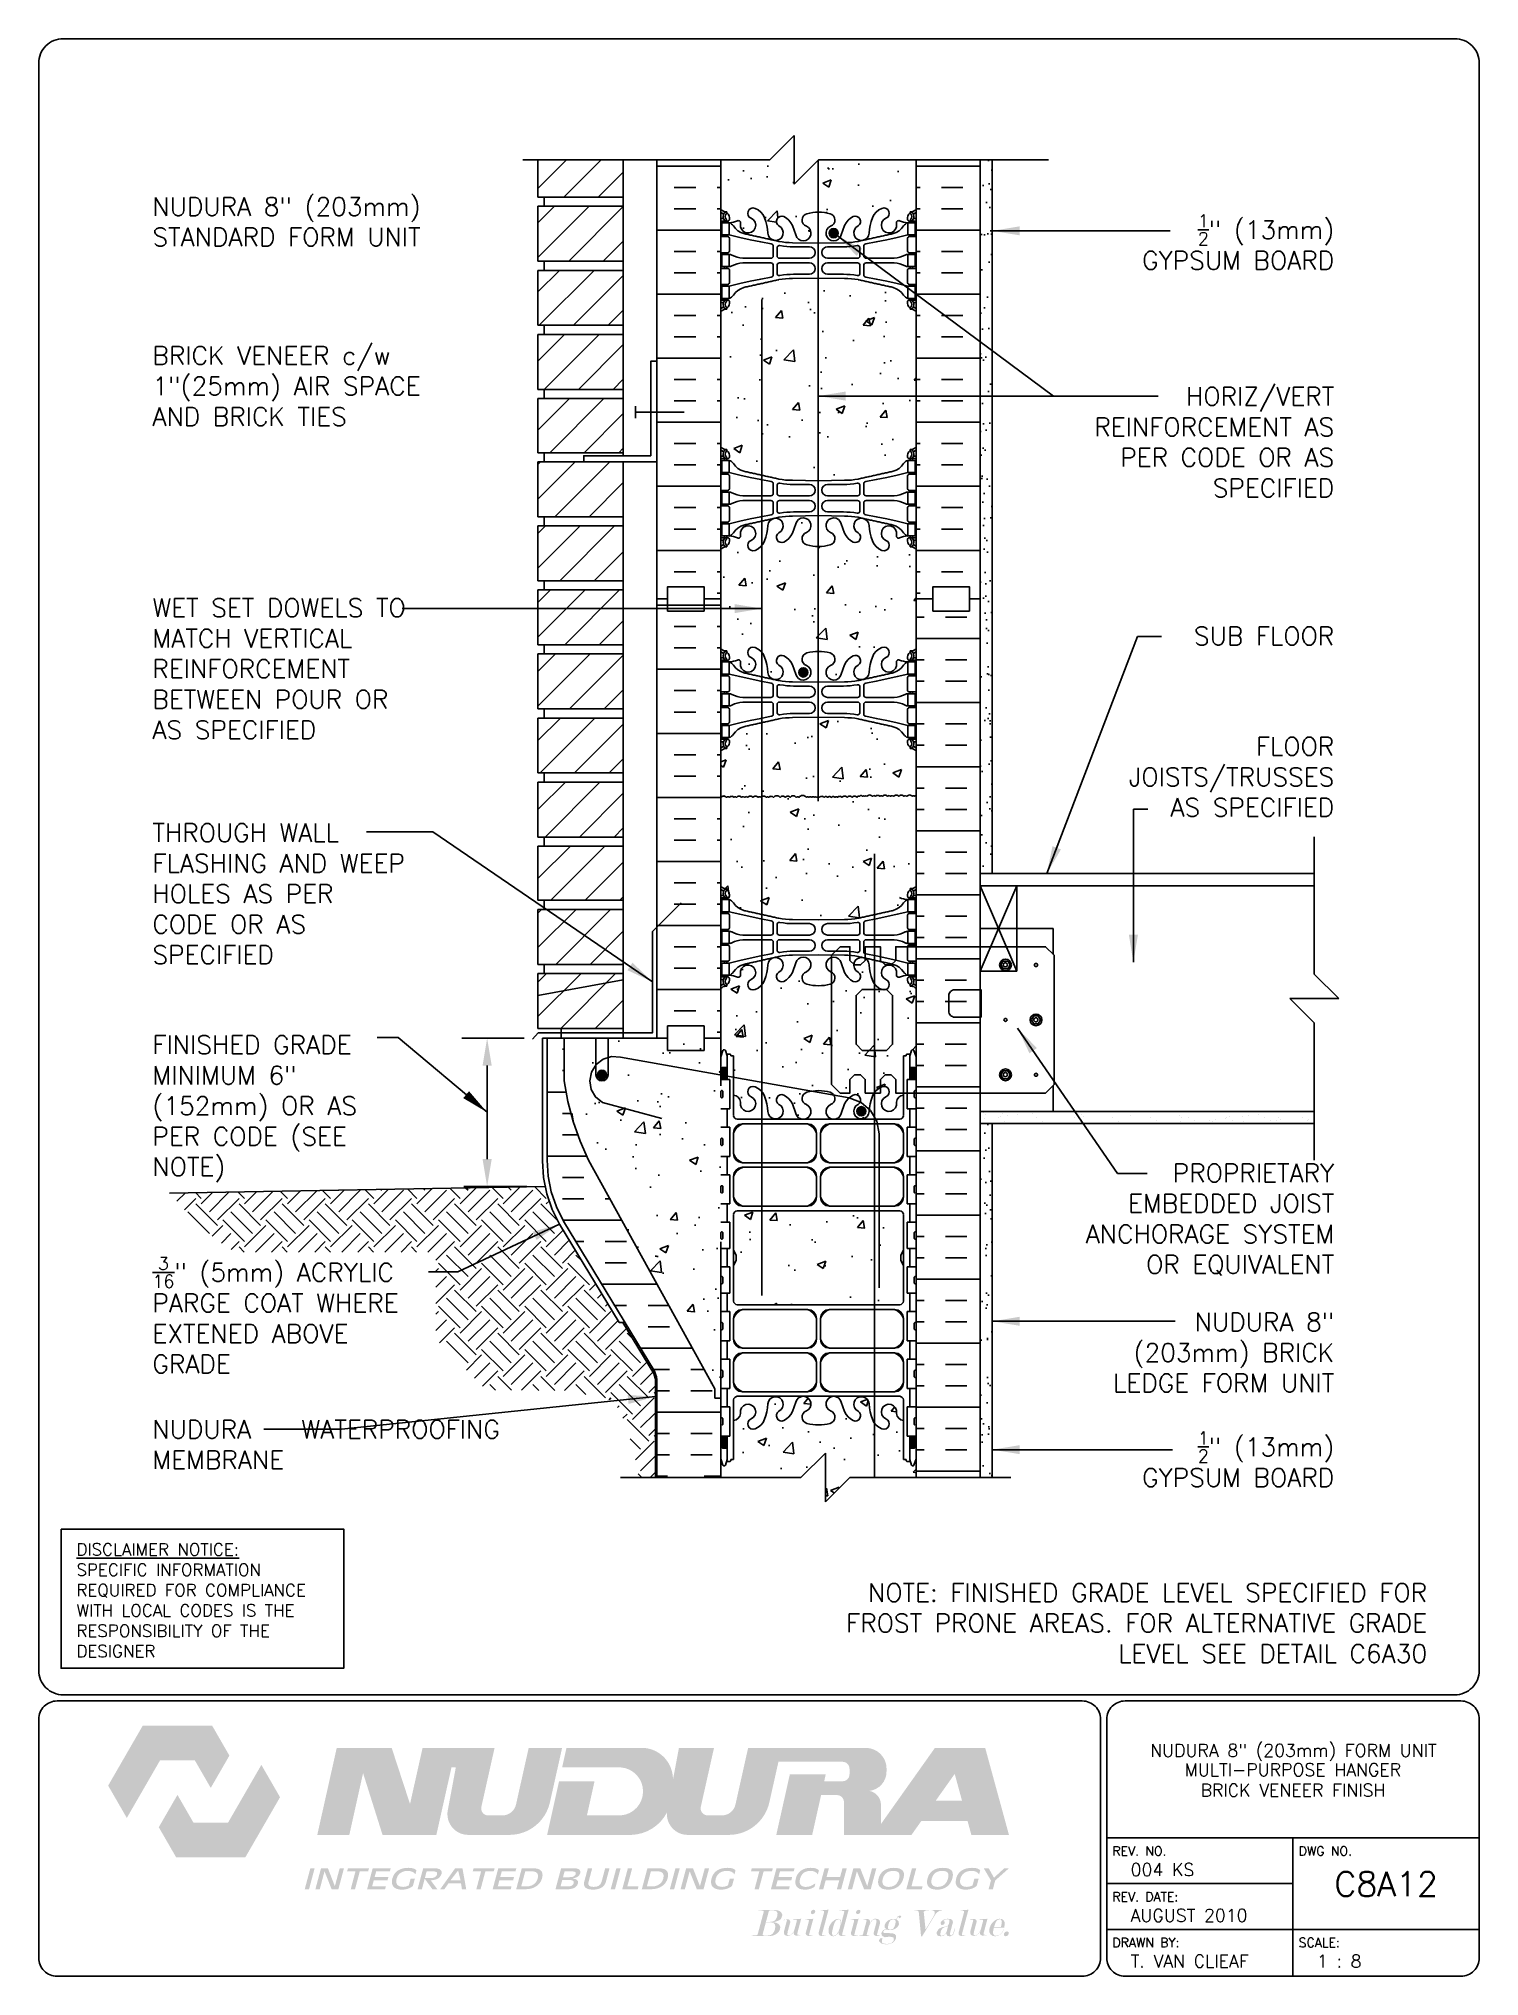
# Paper-space layout 'C8A12' of a CAD drawing. Header units: inches. Extents: x 0.42 to 7.8, y 0.49 to 10.41.
# The model-space entities are those that its viewports show. They can reach past a viewport. Long polylines and large blocks are cut down to what shows.
import ezdxf
from ezdxf.enums import TextEntityAlignment as Align

# ---------------------------------------------------------------- set-up
doc = ezdxf.new("R2010")
doc.units = ezdxf.units.IN
doc.header["$LTSCALE"] = 0.5
doc.header["$MEASUREMENT"] = 0
for name, pattern in [('DASHED2', [0.375, 0.25, -0.125]), ('DASHEDX2', [1.5, 1, -0.5]), ('HIDDEN2', [0.1875, 0.125, -0.0625])]:
    doc.linetypes.add(name, pattern=pattern)
for name, color, linetype in [('HATCH', 12, 'Continuous'), ('Hidden2', 12, 'HIDDEN2'), ('line25', 2, 'Continuous'), ('LINE3', 3, 'Continuous'), ('LINE50', 5, 'Continuous'), ('LINE9', 9, 'Continuous'), ('LOGO', 7, 'Continuous'), ('TBK_LINE65', 3, 'Continuous'), ('TBK_TEXT', 4, 'Continuous'), ('TEXT', 4, 'Continuous'), ('Web_Edge', 9, 'Continuous')]:
    doc.layers.add(name, color=color, linetype=linetype)
doc.styles.add('DIM', font='romans.shx', dxfattribs={"width": 0.7})
doc.styles.add('ROMANS', font='romans.shx', dxfattribs={"height": 1.125})
doc.dimstyles.new('ext_12', dxfattribs={"dimscale": 12, "dimtxt": 0.09375, "dimasz": 0.09375, "dimexe": 0.09375, "dimexo": 0.0625, "dimgap": 0.0625, "dimtad": 1, "dimdec": 1, "dimzin": 3, "dimdsep": 46, "dimlunit": 4, "dimtxsty": 'DIM', "dimcen": 0.09, "dimdle": 0.09375, "dimclrt": 4, "dimadec": 0, "dimazin": 0, "dimtfac": 1, "dimtdec": 1, "dimtmove": 2, "dimatfit": 3, "dimfxl": 1, "dimfrac": 2, "dimtolj": 1, "dimtzin": 0, "dimarcsym": 0})
pattern_1 = [(37.5, (140.405, -36.9128), (-0.031497, 0.963412), [0, -0.76, 0, -0.85, 0, -0.8125]), (7.5, (140.405, -36.9128), (0.884888, 1.411073), [0, -0.41, 0, -0.685, 0, -0.2625]), (327.5, (139.79, -36.9128), (1.557071, 0.00283), [0, -0.25, 0, -0.9, 0, -1.175]), (317.5, (139.79, -36.9128), (1.503063, 0.438838), [0, -0.125, 0, -0.59, 0, -0.675])]

psp = doc.layouts.new('C8A12')

# ---------------------------------------------------------------- texts
at = {"layer": 'TBK_TEXT', "color": 7, "style": 'ROMANS'}
for s, p in [('REV. NO.', (5.9215, 1.107)), ('DWG NO.', (6.876, 1.107)), ('REV. DATE:', (5.9215, 0.8726)), ('DRAWN BY:', (5.9215, 0.6382)), ('SCALE:', (6.876, 0.6382))]:
    psp.add_text(s, height=0.04688, dxfattribs=at).set_placement(p)
at = {"layer": 'TEXT', "insert": (0.6134, 2.7065), "char_height": 0.0625, "width": 1.41371, "attachment_point": 1, "style": 'ROMANS'}
psp.add_mtext('{\\Fromans.shx|c1;\\LDISCLAIMER NOTICE:\\l\\PSPECIFIC INFORMATION REQUIRED FOR COMPLIANCE WITH LOCAL CODES IS THE RESPONSIBILITY OF THE DESIGNER}', dxfattribs=at)

msp = doc.modelspace()

# ---------------------------------------------------------------- texts
at = {"layer": 'TEXT', "char_height": 0.75, "style": 'ROMANS'}
for s, insert, width, attachment_point in [('NUDURA 8" (203mm) STANDARD FORM UNIT', (128.903, 27.42), 12.72232, 4), ('\\A1;{\\H0.7x;\\S1/2;}" (13mm) GYPSUM BOARD', (177.35, 26.59), 9.0756, 6), ('BRICK VENEER c/w 1"(25mm) AIR SPACE AND BRICK TIES', (128.903, 20.689), 12.37295, 4), ('HORIZ/VERT REINFORCEMENT AS PER CODE OR AS SPECIFIED', (177.35, 18.389), 11.43486, 6), ('WET SET DOWELS TO MATCH VERTICAL\\PREINFORCEMENT BETWEEN POUR OR AS SPECIFIED', (128.903, 9.1), 11.43486, 4), ('\\A1;{\\H1x;SUB FLOOR}', (177.35, 10.443), 11.43486, 6), ('\\A1;FLOOR JOISTS/TRUSSES \\PAS SPECIFIED', (177.35, 4.671), 11.43486, 6), ('THROUGH WALL FLASHING AND WEEP HOLES AS PER CODE OR AS SPECIFIED', (128.903, -0.119), 11.43486, 4), ('FINISHED GRADE MINIMUM 6" (152mm) OR AS PER CODE (SEE NOTE)', (128.903, -8.933), 10.75183, 4), ('\\A1;PROPRIETARY EMBEDDED JOIST ANCHORAGE SYSTEM OR EQUIVALENT', (177.35, -13.472), 11.43486, 6), ('\\A1;{\\H0.7x;\\S3/16;}" (5mm) ACRYLIC PARGE COAT WHERE EXTENED ABOVE GRADE', (128.903, -17.386), 11.43486, 4), ('\\A1;NUDURA 8" (203mm) BRICK LEDGE FORM UNIT', (177.35, -18.92), 11.10064, 6), ('NUDURA    WATERPROOFING MEMBRANE ', (128.903, -22.692), 16.25496, 4), ('\\A1;{\\H0.7x;\\S1/2;}" (13mm) GYPSUM BOARD', (177.35, -23.291), 8.92794, 6), ('\\A1;NOTE: FINISHED GRADE LEVEL SPECIFIED FOR FROST PRONE AREAS. FOR ALTERNATIVE GRADE LEVEL SEE DETAIL C6A30', (181.156, -30.007), 27.2137, 6)]:
    msp.add_mtext(s, dxfattribs=dict(at, insert=insert, width=width, attachment_point=attachment_point))

# ---------------------------------------------------------------- blocks, each defined once
blk = doc.blocks.new('TITLEBLOCK-Tag')
at = {"style": 'ROMANS'}
for tag, height, p in [('TITLE_LINE_1', 0.0625, (0.927, -0.1328)), ('TITLE_LINE_2', 0.0625, (0.9294, -0.2258)), ('CENTRE-LINE-3', 0.0625, (0.927, -0.3246)), ('TITLE_LINE_4', 0.0625, (0.927, -0.4299)), ('TITLE_LINE_5', 0.0625, (0.927, -0.526)), ('DWG', 0.125, (1.4043, -0.9102))]:
    blk.add_attdef(tag, text='', height=height, dxfattribs=at).set_placement(p, align=Align.MIDDLE_CENTER)
for tag, p in [('LATEST_REVISION', (0.0954, -0.8366)), ('REVISION_DATE', (0.0954, -1.071)), ('DRAWN_BY', (0.0954, -1.3053)), ('SCALE', (1.0499, -1.3053))]:
    blk.add_attdef(tag, text='', height=0.0469, dxfattribs=at).set_placement(p, align=Align.MIDDLE_LEFT)
blk = doc.blocks.new('A$C3BE81C1F')
at = {"layer": 'LINE3'}
for p, q in [((6.106, 0.764), (-3.267, 2.437)), ((-4.004, 0.572), (-1.571, -0.08)), ((7.335, -7.021), (7.335, -0.712))]:
    blk.add_line(p, q, dxfattribs=at)
for centre, radius, start, end in [((-3.509, 1.454), 1.012, 76.18405, 240.69065), ((5.835, -0.712), 1.5, 360, 79.57853)]:
    blk.add_arc(centre, radius, start, end, dxfattribs=at)

# ---------------------------------------------------------------- hatches: boundary and pattern name
at = {"layer": 'HATCH'}
h = msp.add_hatch(dxfattribs=at)
h.set_pattern_fill('INSUL', color=256, scale=7, style=0)
h.set_pattern_definition([(0, (-2773.9552, -385.0475), (0, 2.625), []), (0, (-2773.9552, -384.1725), (0, 2.625), [0.875, -0.875]), (0, (-2773.9552, -383.2975), (0, 2.625), [0.875, -0.875])])
h.paths.add_polyline_path([(149.581, 11.962), (150.019, 11.962), (150.019, 12.462), (151.519, 12.462), (151.519, 11.962), (152.206, 11.962), (152.206, 29.962), (151.519, 29.962), (151.519, 30.462), (150.019, 30.462), (150.019, 29.962), (149.581, 29.962)])
h = msp.add_hatch(dxfattribs=at)
h.set_pattern_fill('AR-CONC', color=256, scale=0.5)
edge = h.paths.add_edge_path()
edge.add_arc((160.245, 3.803), 0.115, 109.51982, 145)
edge.add_arc((160.103, 3.837), 0.0576, 35, 145)
edge.add_arc((159.943, 3.791), 0.138, 35, 145)
edge.add_arc((159.77, 3.827), 0.0737, 35, 145)
edge.add_arc((159.605, 3.796), 0.128, 35, 145)
edge.add_arc((159.395, 3.796), 0.128, 35, 145)
edge.add_arc((159.227, 3.826), 0.0769, 35, 145)
edge.add_arc((159.101, 3.826), 0.0769, 35, 145)
edge.add_arc((158.933, 3.796), 0.128, 35, 145)
edge.add_arc((158.776, 3.833), 0.064, 35, 145)
edge.add_arc((158.632, 3.805), 0.112, 35, 145)
edge.add_arc((158.48, 3.827), 0.0737, 35, 145)
edge.add_arc((158.304, 3.789), 0.141, 35, 145.00001)
edge.add_arc((158.147, 3.841), 0.0506, 35.00002, 145)
edge.add_arc((158.061, 3.838), 0.0544, 35, 145)
edge.add_arc((157.951, 3.824), 0.0801, 35, 145)
edge.add_arc((157.85, 3.814), 0.0661, 57.90038, 167.90038)
edge.add_arc((157.683, 3.756), 0.125, 35, 145)
edge.add_arc((157.484, 3.76), 0.118, 35, 145)
edge.add_arc((157.276, 3.75), 0.134, 35, 145)
edge.add_arc((157.077, 3.765), 0.109, 35, 145)
edge.add_arc((156.938, 3.793), 0.0608, 35, 145)
edge.add_arc((156.81, 3.772), 0.0961, 35, 145)
edge.add_arc((156.655, 3.774), 0.0929, 35, 145)
edge.add_arc((156.505, 3.776), 0.0897, 35, 145)
edge.add_arc((156.343, 3.765), 0.109, 35, 145)
edge.add_arc((156.196, 3.787), 0.0705, 35, 145)
edge.add_arc((156.093, 3.796), 0.0544, 35, 145)
edge.add_arc((155.988, 3.785), 0.0737, 35, 145)
edge.add_arc((155.87, 3.787), 0.0705, 35, 145)
edge.add_arc((155.76, 3.791), 0.064, 35, 145)
edge.add_arc((155.555, 3.72), 0.187, 35, 145)
edge.add_arc((155.346, 3.789), 0.0672, 35, 145)
edge.add_arc((155.168, 3.741), 0.151, 35, 145)
edge.add_arc((154.945, 3.758), 0.122, 35, 145)
edge.add_arc((154.74, 3.754), 0.128, 35, 145)
edge.add_arc((154.496, 3.73), 0.17, 35, 145)
edge.add_arc((154.263, 3.761), 0.115, 35, 145)
edge.add_arc((154.121, 3.794), 0.0576, 35, 145)
edge.add_arc((153.961, 3.749), 0.138, 35, 145)
edge.add_arc((153.788, 3.785), 0.0737, 35, 145)
edge.add_arc((153.623, 3.754), 0.128, 35, 145)
edge.add_arc((153.413, 3.754), 0.128, 35, 145)
edge.add_arc((153.245, 3.783), 0.0769, 35, 145)
edge.add_arc((153.119, 3.783), 0.0769, 35, 145)
edge.add_arc((152.951, 3.754), 0.128, 35, 145)
edge.add_arc((152.794, 3.791), 0.064, 35, 145)
edge.add_arc((152.65, 3.763), 0.112, 35, 145)
edge.add_arc((152.498, 3.785), 0.0737, 35, 145)
edge.add_arc((152.322, 3.747), 0.141, 35, 145)
edge.add_line((152.206, 3.828), (152.206, 0.189))
edge.add_arc((152.552, 0.55), 0.5, 226.21089, 246.42182)
edge.add_line((152.352, 0.091), (152.442, 0.091))
edge.add_line((152.442, 0.091), (152.442, 0.05))
edge.add_arc((152.302, -0.157), 0.25, 0, 55.9442, ccw=False)
edge.add_line((152.552, -0.157), (152.552, -0.225))
edge.add_arc((152.49, -0.225), 0.0625, -90, 0, ccw=False)
edge.add_line((152.49, -0.287), (152.442, -0.287))
edge.add_line((152.442, -0.287), (152.442, -0.357))
edge.add_line((152.442, -0.357), (152.547, -0.357))
edge.add_arc((152.425, -0.7), 0.364, 32.04242, 70.33874, ccw=False)
edge.add_arc((153.348, -0.089), 0.743, 214.22802, 253.81071)
edge.add_spline(control_points=[(153.141, -0.803), (154.578, -1.123)], knot_values=[0, 0, 1, 1], degree=1, periodic=0)
edge.add_arc((155.135, 1.808), 2.984, 259.25462, 270.09947)
edge.add_line((155.14, -1.176), (156.206, -1.191))
edge.add_line((156.206, -1.191), (157.273, -1.176))
edge.add_arc((157.278, 1.808), 2.984, 269.90053, 280.74538)
edge.add_spline(control_points=[(157.835, -1.123), (159.272, -0.803)], knot_values=[0, 0, 1, 1], degree=1, periodic=0)
edge.add_arc((159.065, -0.089), 0.743, 286.18929, 325.77198)
edge.add_arc((159.988, -0.7), 0.364, 109.66126, 147.95758, ccw=False)
edge.add_line((159.865, -0.357), (159.97, -0.357))
edge.add_line((159.97, -0.357), (159.97, -0.287))
edge.add_line((159.97, -0.287), (159.923, -0.287))
edge.add_arc((159.923, -0.225), 0.0625, 180, 270, ccw=False)
edge.add_line((159.86, -0.225), (159.86, -0.157))
edge.add_arc((160.11, -0.157), 0.25, 124.0558, 180, ccw=False)
edge.add_line((159.97, 0.05), (159.97, 0.091))
edge.add_line((159.97, 0.091), (160.06, 0.091))
edge.add_arc((159.86, 0.55), 0.5, 293.57818, 313.78911)
edge.add_line((160.206, 0.189), (160.206, 3.912))
h.paths.add_polyline_path([(160.206, 29.962), (156.206, 29.962), (155.206, 28.962), (155.206, 29.962), (155.206, 30.962), (154.206, 29.962), (152.206, 29.962), (152.206, 27.928, 0.088416), (152.352, 27.83), (152.442, 27.83), (152.442, 27.789, -0.249069), (152.552, 27.581), (152.552, 27.514, -0.414214), (152.49, 27.451), (152.442, 27.451), (152.442, 27.381), (152.547, 27.381, 0.085348), (152.877, 27.457, -0.669601), (153.009, 27.337, 2.087231), (153.443, 27.562, -1), (153.607, 27.97, -0.21345), (153.999, 27.581, -0.069923), (154.136, 26.937, 1.702394), (154.586, 27.25, -0.940793), (154.789, 27.633, -0.173075), (155.135, 27.266), (155.278, 26.879, 1.612474), (155.709, 27.239, -0.734872), (155.732, 27.75, -0.068475), (156.206, 27.812, -0.068475), (156.681, 27.75, -0.734872), (156.704, 27.239, 1.612474), (157.135, 26.879), (157.278, 27.266, -0.173075), (157.624, 27.633, -0.940793), (157.827, 27.25, 1.702394), (158.277, 26.937, -0.069923), (158.414, 27.581, -0.21345), (158.806, 27.97, -1), (158.97, 27.562, 2.087231), (159.403, 27.337, -0.669601), (159.536, 27.457, 0.085348), (159.865, 27.381), (159.97, 27.381), (159.97, 27.451), (159.923, 27.451, -0.414214), (159.86, 27.514), (159.86, 27.581, -0.249069), (159.97, 27.789), (159.97, 27.83), (160.06, 27.83, 0.088416), (160.206, 27.928)])
edge = h.paths.add_edge_path()
edge.add_arc((159.86, 23.374), 0.5, 46.21089, 66.42182)
edge.add_line((160.06, 23.833), (159.97, 23.833))
edge.add_line((159.97, 23.833), (159.97, 23.874))
edge.add_arc((160.11, 24.081), 0.25, 180, 235.9442, ccw=False)
edge.add_line((159.86, 24.081), (159.86, 24.149))
edge.add_arc((159.923, 24.149), 0.0625, 90, 180, ccw=False)
edge.add_line((159.923, 24.211), (159.97, 24.211))
edge.add_line((159.97, 24.211), (159.97, 24.281))
edge.add_line((159.97, 24.281), (159.865, 24.281))
edge.add_arc((159.988, 24.624), 0.364, 212.04242, 250.33874, ccw=False)
edge.add_arc((159.065, 24.013), 0.743, 34.22802, 73.81071)
edge.add_spline(control_points=[(159.272, 24.727), (157.835, 25.047)], knot_values=[0, 0, 1, 1], degree=1, periodic=0)
edge.add_arc((157.278, 22.116), 2.984, 79.25462, 90.09947)
edge.add_line((157.273, 25.1), (156.206, 25.115))
edge.add_line((156.206, 25.115), (155.14, 25.1))
edge.add_arc((155.135, 22.116), 2.984, 89.90053, 100.74538)
edge.add_spline(control_points=[(154.578, 25.047), (153.141, 24.727)], knot_values=[0, 0, 1, 1], degree=1, periodic=0)
edge.add_arc((153.348, 24.013), 0.743, 106.18929, 145.77198)
edge.add_arc((152.425, 24.624), 0.364, 289.66126, 327.95758, ccw=False)
edge.add_line((152.547, 24.281), (152.442, 24.281))
edge.add_line((152.442, 24.281), (152.442, 24.211))
edge.add_line((152.442, 24.211), (152.49, 24.211))
edge.add_arc((152.49, 24.149), 0.0625, 0, 90, ccw=False)
edge.add_line((152.552, 24.149), (152.552, 24.081))
edge.add_arc((152.302, 24.081), 0.25, 304.0558, 360, ccw=False)
edge.add_line((152.442, 23.874), (152.442, 23.833))
edge.add_line((152.442, 23.833), (152.352, 23.833))
edge.add_arc((152.552, 23.374), 0.5, 113.57818, 133.78911)
edge.add_line((152.206, 23.735), (152.206, 18.189))
edge.add_arc((152.552, 18.55), 0.5, 226.21089, 246.42182)
edge.add_line((152.352, 18.091), (152.442, 18.091))
edge.add_line((152.442, 18.091), (152.442, 18.05))
edge.add_arc((152.302, 17.843), 0.25, 0, 55.9442, ccw=False)
edge.add_line((152.552, 17.843), (152.552, 17.775))
edge.add_arc((152.49, 17.775), 0.0625, -90, 0, ccw=False)
edge.add_line((152.49, 17.713), (152.442, 17.713))
edge.add_line((152.442, 17.713), (152.442, 17.643))
edge.add_line((152.442, 17.643), (152.547, 17.643))
edge.add_arc((152.425, 17.3), 0.364, 32.04242, 70.33874, ccw=False)
edge.add_arc((153.348, 17.911), 0.743, 214.22802, 253.81071)
edge.add_spline(control_points=[(153.141, 17.197), (154.578, 16.877)], knot_values=[0, 0, 1, 1], degree=1, periodic=0)
edge.add_arc((155.135, 19.808), 2.984, 259.25462, 270.09947)
edge.add_line((155.14, 16.824), (156.206, 16.809))
edge.add_line((156.206, 16.809), (157.273, 16.824))
edge.add_arc((157.278, 19.808), 2.984, 269.90053, 280.74538)
edge.add_spline(control_points=[(157.835, 16.877), (159.272, 17.197)], knot_values=[0, 0, 1, 1], degree=1, periodic=0)
edge.add_arc((159.065, 17.911), 0.743, 286.18929, 325.77198)
edge.add_arc((159.988, 17.3), 0.364, 109.66126, 147.95758, ccw=False)
edge.add_line((159.865, 17.643), (159.97, 17.643))
edge.add_line((159.97, 17.643), (159.97, 17.713))
edge.add_line((159.97, 17.713), (159.923, 17.713))
edge.add_arc((159.923, 17.775), 0.0625, 180, 270, ccw=False)
edge.add_line((159.86, 17.775), (159.86, 17.843))
edge.add_arc((160.11, 17.843), 0.25, 124.0558, 180, ccw=False)
edge.add_line((159.97, 18.05), (159.97, 18.091))
edge.add_line((159.97, 18.091), (160.06, 18.091))
edge.add_arc((159.86, 18.55), 0.5, 293.57818, 313.78911)
edge.add_line((160.206, 18.189), (160.206, 23.735))
h = msp.add_hatch(dxfattribs=at)
h.set_pattern_fill('INSUL', color=256, scale=7, style=0)
h.set_pattern_definition([(180, (3086.368, -385.0475), (0, 2.625), []), (180, (3086.368, -384.1725), (0, 2.625), [0.875, -0.875]), (180, (3086.368, -383.2975), (0, 2.625), [0.875, -0.875])])
h.paths.add_polyline_path([(162.831, 11.962), (162.394, 11.962), (162.394, 12.462), (160.894, 12.462), (160.894, 11.962), (160.206, 11.962), (160.206, 29.962), (160.894, 29.962), (160.894, 30.462), (162.394, 30.462), (162.394, 29.962), (162.831, 29.962)])
h = msp.add_hatch(dxfattribs=at)
h.set_pattern_fill('ANSI31', color=256, scale=8, style=0)
h.set_pattern_definition([(45, (138.405, -36.9128), (-0.707107, 0.707107), [])])
h.paths.add_polyline_path([(148.206, -3.388), (144.706, -3.388), (144.706, -5.638), (148.206, -5.638)])
h.paths.add_polyline_path([(148.206, -0.763), (144.706, -0.763), (144.706, -3.013), (148.206, -3.013)])
h.paths.add_polyline_path([(148.206, 1.832), (144.706, 1.832), (144.706, -0.388), (148.206, -0.388)])
h.paths.add_polyline_path([(148.206, 4.457), (144.706, 4.457), (144.706, 2.207), (148.206, 2.207)])
h.paths.add_polyline_path([(148.206, 7.057), (146.581, 7.057), (146.581, 7.082), (144.706, 7.082), (144.706, 4.832), (148.206, 4.832)])
h.paths.add_polyline_path([(148.206, 9.707), (144.706, 9.707), (144.706, 7.457), (148.206, 7.457)])
h.paths.add_polyline_path([(148.206, 12.332), (144.706, 12.332), (144.706, 10.082), (148.206, 10.082)])
h.paths.add_polyline_path([(148.206, 14.957), (144.706, 14.957), (144.706, 12.707), (148.206, 12.707)])
h.paths.add_polyline_path([(148.206, 17.557), (146.581, 17.557), (146.581, 17.582), (144.706, 17.582), (144.706, 15.332), (148.206, 15.332)])
h.paths.add_polyline_path([(148.206, 20.178), (144.706, 20.178), (144.706, 17.957), (148.206, 17.957)])
h.paths.add_polyline_path([(148.206, 22.803), (144.706, 22.803), (144.706, 20.553), (148.206, 20.553)])
h.paths.add_polyline_path([(148.206, 25.428), (144.706, 25.428), (144.706, 23.178), (148.206, 23.178)])
h.paths.add_polyline_path([(148.206, 28.028), (146.581, 28.028), (146.581, 28.053), (144.706, 28.053), (144.706, 25.803), (148.206, 25.803)])
h.paths.add_polyline_path([(148.206, 29.962), (144.706, 29.962), (144.706, 28.428), (148.206, 28.428)])
h = msp.add_hatch(dxfattribs=at)
h.set_pattern_fill('AR-SAND', color=256, scale=0.5, style=0)
h.set_pattern_definition(pattern_1)
h.paths.add_polyline_path([(163.331, 29.962), (162.831, 29.962), (162.831, 11.962), (162.819, 0.712), (163.331, 0.712)])
h = msp.add_hatch(dxfattribs=at)
h.set_pattern_fill('AR-CONC', color=256, scale=0.5)
h.paths.add_polyline_path([(159.696, -21.708, -0.380392), (159.403, -21.413, 2.087231), (158.97, -21.637, -1), (158.806, -22.046, -0.227838), (158.401, -21.622, -0.06598), (158.277, -21.013, 1.629604), (157.806, -21.314, -1.059167), (157.6, -21.696, -0.16372), (157.278, -21.342), (157.135, -20.955, 1.612474), (156.704, -21.315, -0.734872), (156.681, -21.826, -0.068475), (156.206, -21.888, -0.068475), (155.732, -21.826, -0.734872), (155.709, -21.315, 1.612474), (155.278, -20.955), (155.135, -21.342, -0.16372), (154.813, -21.696, -1.059167), (154.607, -21.314, 1.629604), (154.136, -21.013, -0.06598), (154.011, -21.622, -0.227838), (153.607, -22.046, -1), (153.443, -21.637, 2.087231), (153.009, -21.413, -0.380397), (152.716, -21.708), (152.716, -23.309), (152.616, -23.309), (152.616, -23.339, -0.414214), (152.566, -23.389), (152.44, -23.389), (152.398, -23.521, -0.725737), (152.291, -23.539), (152.206, -23.279), (152.206, -24.038), (155.488, -24.038), (156.488, -23.038), (156.488, -24.038), (156.488, -25.038), (157.488, -24.038), (160.206, -24.038), (160.206, -23.279), (160.128, -23.521, -0.725737), (160.021, -23.539), (159.972, -23.389), (159.846, -23.389, -0.414214), (159.796, -23.339), (159.796, -23.309), (159.696, -23.309)])
h.paths.add_polyline_path([(159.696, -15.35), (159.576, -15.15), (159.576, -15.038), (159.576, -14.926), (159.696, -14.726), (159.696, -13.257, 0.268138), (159.535, -13.109), (152.878, -13.109, 0.268156), (152.716, -13.257), (152.716, -14.726), (152.836, -14.926), (152.836, -15.038), (152.836, -15.15), (152.716, -15.35), (152.716, -16.819, 0.268156), (152.878, -16.967), (159.535, -16.967, 0.268138), (159.696, -16.819)])
h.paths.add_polyline_path([(156.746, -3.799, -0.066756), (156.681, -3.826, -0.068475), (156.206, -3.888, -0.068475), (155.732, -3.826, -0.734872), (155.709, -3.315, 1.612474), (155.278, -2.955), (155.135, -3.342, -0.16372), (154.813, -3.696, -1.059167), (154.607, -3.314, 1.629604), (154.136, -3.013, -0.06598), (154.011, -3.622, -0.227838), (153.607, -4.046, -1), (153.443, -3.637, 2.087231), (153.009, -3.413, -0.669601), (152.877, -3.533, 0.085348), (152.547, -3.457), (152.442, -3.457), (152.442, -3.527), (152.49, -3.527, -0.414214), (152.552, -3.59), (152.552, -3.657, -0.249069), (152.442, -3.865), (152.442, -3.906), (152.352, -3.906, 0.088416), (152.206, -4.004), (152.206, -6.038), (152.206, -6.797), (152.285, -6.555, -0.725737), (152.391, -6.537), (152.44, -6.687), (152.566, -6.687, -0.414214), (152.616, -6.737), (152.616, -6.767), (152.716, -6.767), (152.716, -8.368, -0.380397), (153.009, -8.663, 2.087231), (153.443, -8.438, -1), (153.607, -8.03, -0.227838), (154.011, -8.454, -0.06598), (154.136, -9.063, 1.629604), (154.607, -8.762, -1.059167), (154.813, -8.38, -0.16372), (155.135, -8.734), (155.278, -9.121, 1.612474), (155.709, -8.761, -0.734872), (155.732, -8.25, -0.068475), (156.206, -8.188, -0.068475), (156.681, -8.25, -0.734872), (156.704, -8.761, 1.612474), (157.135, -9.121), (157.278, -8.734, -0.16372), (157.6, -8.38, -1.059167), (157.806, -8.762, 1.629604), (158.277, -9.063, -0.06598), (158.401, -8.454, -0.068528), (158.482, -8.288), (158.121, -8.288), (158.121, -7.725), (157.934, -7.538), (157.684, -7.538), (157.496, -7.725), (157.496, -8.288), (157.1, -8.288), (156.746, -7.934)])
h.paths.add_polyline_path([(159.696, -6.767), (159.796, -6.767), (159.796, -6.737, -0.414214), (159.846, -6.687), (159.972, -6.687), (160.015, -6.555, -0.725737), (160.121, -6.537), (160.206, -6.797), (160.206, -4.004, 0.088416), (160.06, -3.906), (159.97, -3.906), (159.97, -3.865, -0.249069), (159.86, -3.657), (159.86, -3.59, -0.414214), (159.923, -3.527), (159.97, -3.527), (159.97, -3.457), (159.865, -3.457, 0.085348), (159.536, -3.533, -0.669601), (159.403, -3.413, 0.450868), (159.12, -3.038), (159.072, -3.038, 0.780279), (158.97, -3.637, -0.634398), (158.993, -4.035), (159.246, -4.288), (159.246, -6.288), (158.996, -6.538), (157.996, -6.538), (157.746, -6.288), (157.746, -4.288), (157.996, -4.038), (158.786, -4.038, -0.205061), (158.414, -3.657, -0.069923), (158.277, -3.013, 0.242032), (158.121, -2.772), (158.121, -2.85), (157.934, -3.038), (157.684, -3.038), (157.654, -3.008, 0.318035), (157.827, -3.326, -0.940793), (157.624, -3.709, -0.173075), (157.278, -3.342), (157.135, -2.955, 0.424936), (156.746, -2.726), (156.746, -3.335, -0.576584), (156.746, -3.799), (156.746, -7.934), (157.1, -8.288), (157.496, -8.288), (157.496, -7.725), (157.684, -7.538), (157.934, -7.538), (158.121, -7.725), (158.121, -8.288), (158.482, -8.288, -0.132303), (158.746, -8.056), (158.746, -7.725), (158.934, -7.538), (159.184, -7.538), (159.371, -7.725), (159.371, -8.288), (159.696, -8.288)])
h.paths.add_polyline_path([(159.371, -7.725), (159.184, -7.538), (158.934, -7.538), (158.746, -7.725), (158.746, -8.056, -0.024059), (158.806, -8.03, -1), (158.97, -8.438, 2.087231), (159.403, -8.663, -0.380392), (159.696, -8.368), (159.696, -8.288), (159.371, -8.288)])
edge = h.paths.add_edge_path()
edge.add_line((159.923, 6.211), (159.97, 6.211))
edge.add_line((159.97, 6.211), (159.97, 6.281))
edge.add_line((159.97, 6.281), (159.865, 6.281))
edge.add_arc((159.988, 6.624), 0.364, 214.97751, 250.33874, ccw=False)
edge.add_arc((159.065, 6.013), 0.743, 32.79192, 73.81071)
edge.add_spline(control_points=[(159.272, 6.727), (157.835, 7.047)], knot_values=[0, 0, 1, 1], degree=1, periodic=0)
edge.add_arc((157.278, 4.116), 2.984, 79.25462, 90.09947)
edge.add_line((157.273, 7.1), (156.206, 7.115))
edge.add_line((156.206, 7.115), (155.14, 7.1))
edge.add_arc((155.135, 4.116), 2.984, 89.90053, 100.74538)
edge.add_spline(control_points=[(154.578, 7.047), (153.141, 6.727)], knot_values=[0, 0, 1, 1], degree=1, periodic=0)
edge.add_arc((153.348, 6.013), 0.743, 106.18929, 147.20808)
edge.add_arc((152.425, 6.624), 0.364, 289.66126, 325.02249, ccw=False)
edge.add_line((152.547, 6.281), (152.442, 6.281))
edge.add_line((152.442, 6.281), (152.442, 6.211))
edge.add_line((152.442, 6.211), (152.49, 6.211))
edge.add_arc((152.49, 6.149), 0.0625, 0, 90, ccw=False)
edge.add_line((152.552, 6.149), (152.552, 6.081))
edge.add_arc((152.302, 6.081), 0.25, 304.0558, 360, ccw=False)
edge.add_line((152.442, 5.874), (152.442, 5.833))
edge.add_line((152.442, 5.833), (152.352, 5.833))
edge.add_arc((152.552, 5.374), 0.5, 113.57818, 133.78911)
edge.add_line((152.206, 5.735), (152.206, 3.828))
edge.add_arc((152.322, 3.747), 0.141, 35, 145, ccw=False)
edge.add_arc((152.498, 3.785), 0.0737, 35, 145, ccw=False)
edge.add_arc((152.65, 3.763), 0.112, 35, 145, ccw=False)
edge.add_arc((152.794, 3.791), 0.064, 35, 145, ccw=False)
edge.add_arc((152.951, 3.754), 0.128, 35, 145, ccw=False)
edge.add_arc((153.119, 3.783), 0.0769, 35, 145, ccw=False)
edge.add_arc((153.245, 3.783), 0.0769, 35, 145, ccw=False)
edge.add_arc((153.413, 3.754), 0.128, 35, 145, ccw=False)
edge.add_arc((153.623, 3.754), 0.128, 35, 145, ccw=False)
edge.add_arc((153.788, 3.785), 0.0737, 35, 145, ccw=False)
edge.add_arc((153.961, 3.749), 0.138, 35, 145, ccw=False)
edge.add_arc((154.121, 3.794), 0.0576, 35, 145, ccw=False)
edge.add_arc((154.263, 3.761), 0.115, 35, 145, ccw=False)
edge.add_arc((154.496, 3.73), 0.17, 35, 145, ccw=False)
edge.add_arc((154.74, 3.754), 0.128, 35, 145, ccw=False)
edge.add_arc((154.945, 3.758), 0.122, 35, 145, ccw=False)
edge.add_arc((155.168, 3.741), 0.151, 35, 145, ccw=False)
edge.add_arc((155.346, 3.789), 0.0672, 35, 145, ccw=False)
edge.add_arc((155.555, 3.72), 0.187, 35, 145, ccw=False)
edge.add_arc((155.76, 3.791), 0.064, 35, 145, ccw=False)
edge.add_arc((155.87, 3.787), 0.0705, 35, 145, ccw=False)
edge.add_arc((155.988, 3.785), 0.0737, 35, 145, ccw=False)
edge.add_arc((156.093, 3.796), 0.0544, 35, 145, ccw=False)
edge.add_arc((156.196, 3.787), 0.0705, 35, 145, ccw=False)
edge.add_arc((156.343, 3.765), 0.109, 35, 145, ccw=False)
edge.add_arc((156.505, 3.776), 0.0897, 35, 145, ccw=False)
edge.add_arc((156.655, 3.774), 0.0929, 35, 145, ccw=False)
edge.add_arc((156.81, 3.772), 0.0961, 35, 145, ccw=False)
edge.add_arc((156.938, 3.793), 0.0608, 35, 145, ccw=False)
edge.add_arc((157.077, 3.765), 0.109, 35, 145, ccw=False)
edge.add_arc((157.276, 3.75), 0.134, 35, 145, ccw=False)
edge.add_arc((157.484, 3.76), 0.118, 35, 145, ccw=False)
edge.add_arc((157.683, 3.756), 0.125, 35, 145, ccw=False)
edge.add_arc((157.85, 3.814), 0.0661, 57.90038, 167.90038, ccw=False)
edge.add_arc((157.951, 3.824), 0.0801, 35, 145, ccw=False)
edge.add_arc((158.061, 3.838), 0.0544, 35, 145, ccw=False)
edge.add_arc((158.147, 3.841), 0.0506, 35.00002, 145, ccw=False)
edge.add_arc((158.304, 3.789), 0.141, 35, 145.00001, ccw=False)
edge.add_arc((158.48, 3.827), 0.0737, 35, 145, ccw=False)
edge.add_arc((158.632, 3.805), 0.112, 35, 145, ccw=False)
edge.add_arc((158.776, 3.833), 0.064, 35, 145, ccw=False)
edge.add_arc((158.933, 3.796), 0.128, 35, 145, ccw=False)
edge.add_arc((159.101, 3.826), 0.0769, 35, 145, ccw=False)
edge.add_arc((159.227, 3.826), 0.0769, 35, 145, ccw=False)
edge.add_arc((159.395, 3.796), 0.128, 35, 145, ccw=False)
edge.add_arc((159.605, 3.796), 0.128, 35, 145, ccw=False)
edge.add_arc((159.77, 3.827), 0.0737, 35, 145, ccw=False)
edge.add_arc((159.943, 3.791), 0.138, 35, 145, ccw=False)
edge.add_arc((160.103, 3.837), 0.0576, 35, 145, ccw=False)
edge.add_arc((160.245, 3.803), 0.115, 109.51982, 145, ccw=False)
edge.add_line((160.206, 3.912), (160.206, 5.735))
edge.add_arc((159.86, 5.374), 0.5, 46.21089, 66.42182)
edge.add_line((160.06, 5.833), (159.97, 5.833))
edge.add_line((159.97, 5.833), (159.97, 5.874))
edge.add_arc((160.11, 6.081), 0.25, 180, 235.9442, ccw=False)
edge.add_line((159.86, 6.081), (159.86, 6.149))
edge.add_arc((159.923, 6.149), 0.0625, 90, 180, ccw=False)
h.paths.add_polyline_path([(160.206, 13.996, 0.088416), (160.06, 14.094), (159.97, 14.094), (159.97, 14.135, -0.249069), (159.86, 14.343), (159.86, 14.41, -0.414214), (159.923, 14.473), (159.97, 14.473), (159.97, 14.543), (159.865, 14.543, 0.085348), (159.536, 14.467, -0.669601), (159.403, 14.587, 2.087231), (158.97, 14.363, -1), (158.806, 13.954, -0.21345), (158.414, 14.343, -0.068226), (158.278, 14.971, 1.753171), (157.827, 14.674, -0.940793), (157.624, 14.291, -0.173075), (157.278, 14.658), (157.135, 15.045, 1.612474), (156.704, 14.685, -0.734872), (156.681, 14.174, -0.068475), (156.206, 14.112, -0.068475), (155.732, 14.174, -0.734872), (155.709, 14.685, 1.612474), (155.278, 15.045), (155.135, 14.658, -0.173075), (154.789, 14.291, -0.940793), (154.586, 14.674, 1.753171), (154.135, 14.971, -0.068226), (153.999, 14.343, -0.21345), (153.607, 13.954, -1), (153.443, 14.363, 2.087231), (153.009, 14.587, -0.669601), (152.877, 14.467, 0.085348), (152.547, 14.543), (152.442, 14.543), (152.442, 14.473), (152.49, 14.473, -0.414214), (152.552, 14.41), (152.552, 14.343, -0.249069), (152.442, 14.135), (152.442, 14.094), (152.352, 14.094, 0.088416), (152.206, 13.996), (152.206, 11.962), (152.206, 9.928, 0.088416), (152.352, 9.83), (152.442, 9.83), (152.442, 9.789, -0.249069), (152.552, 9.581), (152.552, 9.514, -0.414214), (152.49, 9.451), (152.442, 9.451), (152.442, 9.381), (152.547, 9.381, 0.085348), (152.877, 9.457, -0.669601), (153.009, 9.337, 2.087231), (153.443, 9.562, -1), (153.607, 9.97, -0.21345), (153.999, 9.581, -0.068226), (154.135, 8.953, 1.753171), (154.586, 9.25, -0.940793), (154.789, 9.633, -0.173075), (155.135, 9.266), (155.278, 8.879, 1.612474), (155.709, 9.239, -0.734872), (155.732, 9.75, -0.068475), (156.206, 9.812, -0.068475), (156.681, 9.75, -0.734872), (156.704, 9.239, 1.612474), (157.135, 8.879), (157.278, 9.266, -0.173075), (157.624, 9.633, -0.940793), (157.827, 9.25, 1.753171), (158.278, 8.953, -0.068226), (158.414, 9.581, -0.21345), (158.806, 9.97, -1), (158.97, 9.562, 2.087231), (159.403, 9.337, -0.669601), (159.536, 9.457, 0.085348), (159.865, 9.381), (159.97, 9.381), (159.97, 9.451), (159.923, 9.451, -0.414214), (159.86, 9.514), (159.86, 9.581, -0.249069), (159.97, 9.789), (159.97, 9.83), (160.06, 9.83, 0.088416), (160.206, 9.928), (160.206, 11.962)])
h = msp.add_hatch(dxfattribs=at)
h.set_pattern_fill('INSUL', color=256, scale=7, style=0)
h.set_pattern_definition([(0, (-2773.9552, -403.0475), (0, 2.625), []), (0, (-2773.9552, -402.1725), (0, 2.625), [0.875, -0.875]), (0, (-2773.9552, -401.2975), (0, 2.625), [0.875, -0.875])])
h.paths.add_polyline_path([(149.581, -6.038), (150.019, -6.038), (150.019, -5.538), (151.519, -5.538), (151.519, -6.038), (152.206, -6.038), (152.206, 11.962), (151.519, 11.962), (151.519, 12.462), (150.019, 12.462), (150.019, 11.962), (149.581, 11.962)])
h = msp.add_hatch(dxfattribs=at)
h.set_pattern_fill('INSUL', color=256, scale=7, style=0)
h.set_pattern_definition([(0, (140.405, -36.9128), (0, 2.625), []), (0, (140.405, -36.0378), (0, 2.625), [0.875, -0.875]), (0, (140.405, -35.1628), (0, 2.625), [0.875, -0.875])])
h.paths.add_polyline_path([(162.831, -9.038), (162.831, -8.288), (160.206, -8.288), (160.206, -24.038), (162.831, -24.038)])
h.paths.add_polyline_path([(162.831, 11.962), (162.394, 11.962), (162.394, 11.462), (160.894, 11.462), (160.894, 11.962), (160.206, 11.962), (160.206, -2.288), (162.831, -2.288), (162.831, 0.212)])
h = msp.add_hatch(dxfattribs=at)
h.set_pattern_fill('AR-CONC', color=256, scale=0.5, style=0)
h.paths.add_polyline_path([(158.508, -4.038), (157.996, -4.038), (157.746, -4.288), (157.746, -6.288), (157.996, -6.538), (158.508, -6.538)], flags=17)
h = msp.add_hatch(dxfattribs=at)
h.set_pattern_fill('AR-CONC', color=256, scale=0.5, style=0)
h.paths.add_polyline_path([(159.246, -4.288), (158.996, -4.038), (158.508, -4.038), (158.508, -6.538), (158.996, -6.538), (159.246, -6.288)], flags=17)
h = msp.add_hatch(dxfattribs=at)
h.set_pattern_fill('INSUL', color=256, scale=7, style=0)
h.set_pattern_definition([(0, (-2850.2844, -446.6203), (0, 2.625), []), (0, (-2850.2844, -445.7453), (0, 2.625), [0.875, -0.875]), (0, (-2850.2844, -444.8703), (0, 2.625), [0.875, -0.875])])
h.paths.add_polyline_path([(146.781, -11.038, -0.079579), (145.781, -7.788), (145.781, -6.038), (145.081, -6.038), (145.081, -11.038, 0.131652), (145.751, -13.538), (149.489, -19.688, -0.10438), (149.581, -20.163), (149.581, -24.038), (150.019, -24.038), (150.019, -23.538), (151.519, -23.538), (151.519, -24.038), (152.206, -24.038), (152.206, -20.788), (151.956, -20.788), (151.956, -20.413)])
h = msp.add_hatch(dxfattribs=at)
h.set_pattern_fill('AR-CONC', color=256, scale=0.5, style=0)
h.set_pattern_definition([(50, (-2850.2844, -446.6203), (3.586301, -0.3137607), [0.375, -4.125]), (355, (-2850.2844, -446.6203), (-0.6937567, 3.7609607), [0.3, -3.3]), (100.4514, (-2849.9855, -446.6464), (2.892547, 3.4471977), [0.318701, -3.5057106]), (46.1842, (-2850.2844, -445.6203), (5.336205, -0.827595), [0.5625, -6.1875]), (96.6356, (-2849.8397, -445.689), (4.6733135, 4.870589), [0.478051, -5.258565]), (351.1842, (-2850.2844, -445.62), (4.67331, 4.870593), [0.45, -4.95]), (21, (-2849.7844, -445.8703), (2.9845353, -2.0130945), [0.375, -4.125]), (326, (-2849.7844, -445.8703), (1.2165767, 3.6257502), [0.3, -3.3]), (71.4514, (-2849.5357, -446.038), (4.201113, 1.6126525), [0.318701, -3.5057106]), (37.5, (-2850.2844, -446.6203), (0.0607993, 1.66446927), [0, -3.26, 0, -3.35, 0, -3.3125]), (7.5, (-2850.2844, -446.6203), (1.3153477, 1.9720586), [0, -1.91, 0, -3.185, 0, -1.2625]), (327.5, (-2851.3994, -446.6203), (2.6691122, -0.11277436), [0, -1.25, 0, -3.9, 0, -5.175]), (317.5, (-2851.8994, -446.6203), (2.9159308, 0.500525), [0, -1.625, 0, -2.59, 0, -3.675])])
h.paths.add_polyline_path([(151.956, -20.413), (151.956, -20.788), (152.206, -20.788), (152.206, -6.038), (147.581, -6.038), (147.581, -7.538, -1), (147.081, -7.538), (147.081, -6.038), (145.781, -6.038), (145.781, -7.788, 0.079579), (146.781, -11.038)])
h = msp.add_hatch(dxfattribs=at)
h.set_pattern_fill('AR-SAND', color=256, scale=0.5, style=0)
h.set_pattern_definition(pattern_1)
h.paths.add_polyline_path([(163.331, -9.85), (163.238, -9.538), (162.831, -9.538), (162.831, -24.038), (163.331, -24.038)])
h = msp.add_hatch(dxfattribs=at)
h.set_pattern_fill('EARTH', color=256, scale=5, angle=45, style=0)
h.set_pattern_definition([(45, (62.6237, 25.4021), (1e-16, 1.767767), [1.25, -1.25]), (45, (62.2922, 25.7336), (1e-16, 1.767767), [1.25, -1.25]), (45, (61.9608, 26.065), (1e-16, 1.767767), [1.25, -1.25]), (135, (61.9608, 26.286), (-1.767767, 2e-16), [1.25, -1.25]), (135, (62.2922, 26.6175), (-1.767767, 2e-16), [1.25, -1.25]), (135, (62.6237, 26.9489), (-1.767767, 2e-16), [1.25, -1.25])])
edge = h.paths.add_edge_path()
edge.add_line((140.524, -14.801), (140.524, -18.372))
edge.add_line((140.524, -18.372), (142.585, -20.462))
edge.add_line((142.585, -20.462), (145.979, -20.475))
edge.add_line((145.979, -20.475), (147.205, -20.758))
edge.add_line((147.205, -20.758), (147.787, -20.899))
edge.add_line((147.787, -20.899), (147.834, -20.97))
edge.add_line((147.834, -20.97), (147.88, -21.043))
edge.add_line((147.88, -21.043), (147.925, -21.116))
edge.add_line((147.925, -21.116), (147.968, -21.19))
edge.add_line((147.968, -21.19), (148.011, -21.265))
edge.add_line((148.011, -21.265), (148.052, -21.341))
edge.add_line((148.052, -21.341), (148.092, -21.418))
edge.add_line((148.092, -21.418), (148.13, -21.496))
edge.add_line((148.13, -21.496), (148.168, -21.574))
edge.add_line((148.168, -21.574), (148.204, -21.654))
edge.add_line((148.204, -21.654), (148.239, -21.734))
edge.add_line((148.239, -21.734), (148.272, -21.816))
edge.add_line((148.272, -21.816), (148.305, -21.898))
edge.add_line((148.305, -21.898), (148.336, -21.981))
edge.add_line((148.336, -21.981), (148.366, -22.064))
edge.add_line((148.366, -22.064), (148.396, -22.149))
edge.add_line((148.396, -22.149), (148.424, -22.234))
edge.add_line((148.424, -22.234), (148.451, -22.32))
edge.add_line((148.451, -22.32), (148.477, -22.407))
edge.add_line((148.477, -22.407), (148.503, -22.494))
edge.add_line((148.503, -22.494), (148.527, -22.582))
edge.add_line((148.527, -22.582), (148.551, -22.67))
edge.add_line((148.551, -22.67), (148.574, -22.759))
edge.add_line((148.574, -22.759), (148.597, -22.848))
edge.add_line((148.597, -22.848), (148.618, -22.938))
edge.add_line((148.618, -22.938), (148.64, -23.028))
edge.add_line((148.64, -23.028), (148.66, -23.119))
edge.add_line((148.66, -23.119), (148.681, -23.21))
edge.add_line((148.681, -23.21), (148.701, -23.301))
edge.add_line((148.701, -23.301), (148.72, -23.393))
edge.add_line((148.72, -23.393), (148.739, -23.484))
edge.add_line((148.739, -23.484), (148.758, -23.576))
edge.add_line((148.758, -23.576), (148.776, -23.668))
edge.add_line((148.776, -23.668), (148.795, -23.761))
edge.add_line((148.795, -23.761), (148.813, -23.853))
edge.add_line((148.813, -23.853), (148.831, -23.945))
edge.add_line((148.831, -23.945), (148.849, -24.038))
edge.add_line((148.849, -24.038), (149.521, -24.038))
edge.add_line((149.521, -24.038), (149.521, -20.155))
edge.add_arc((148.569, -20.138), 0.952, 358.95484, 381.97412)
edge.add_line((149.452, -19.782), (148.184, -17.696))
edge.add_line((148.184, -17.696), (148.041, -17.696))
edge.add_line((148.041, -17.696), (145.59, -13.663))
edge.add_arc((150.081, -11.068), 5.188, 191.64391, 210.02356, ccw=False)
edge.add_line((145.001, -12.115), (129.601, -12.384))
edge.add_line((129.601, -12.384), (129.663, -12.453))
edge.add_line((129.663, -12.453), (129.725, -12.522))
edge.add_line((129.725, -12.522), (129.788, -12.591))
edge.add_line((129.788, -12.591), (129.85, -12.66))
edge.add_line((129.85, -12.66), (129.913, -12.729))
edge.add_line((129.913, -12.729), (129.975, -12.798))
edge.add_line((129.975, -12.798), (130.038, -12.867))
edge.add_line((130.038, -12.867), (130.101, -12.935))
edge.add_line((130.101, -12.935), (130.164, -13.003))
edge.add_line((130.164, -13.003), (130.227, -13.071))
edge.add_line((130.227, -13.071), (130.29, -13.138))
edge.add_line((130.29, -13.138), (130.354, -13.205))
edge.add_line((130.354, -13.205), (130.418, -13.272))
edge.add_line((130.418, -13.272), (130.482, -13.338))
edge.add_line((130.482, -13.338), (130.546, -13.403))
edge.add_line((130.546, -13.403), (130.611, -13.468))
edge.add_line((130.611, -13.468), (130.676, -13.533))
edge.add_line((130.676, -13.533), (130.741, -13.597))
edge.add_line((130.741, -13.597), (130.806, -13.66))
edge.add_line((130.806, -13.66), (130.872, -13.723))
edge.add_line((130.872, -13.723), (130.938, -13.785))
edge.add_line((130.938, -13.785), (131.005, -13.846))
edge.add_line((131.005, -13.846), (131.072, -13.906))
edge.add_line((131.072, -13.906), (131.139, -13.966))
edge.add_line((131.139, -13.966), (131.207, -14.025))
edge.add_line((131.207, -14.025), (131.276, -14.083))
edge.add_line((131.276, -14.083), (131.345, -14.14))
edge.add_line((131.345, -14.14), (131.414, -14.196))
edge.add_line((131.414, -14.196), (131.484, -14.251))
edge.add_line((131.484, -14.251), (131.554, -14.305))
edge.add_line((131.554, -14.305), (131.625, -14.358))
edge.add_line((131.625, -14.358), (131.696, -14.41))
edge.add_line((131.696, -14.41), (131.768, -14.462))
edge.add_line((131.768, -14.462), (131.841, -14.512))
edge.add_line((131.841, -14.512), (131.913, -14.562))
edge.add_line((131.913, -14.562), (131.987, -14.61))
edge.add_line((131.987, -14.61), (132.061, -14.658))
edge.add_line((132.061, -14.658), (132.135, -14.705))
edge.add_line((132.135, -14.705), (132.21, -14.751))
edge.add_line((132.21, -14.751), (132.285, -14.796))
edge.add_line((132.285, -14.796), (132.292, -14.801))
edge.add_line((132.292, -14.801), (140.524, -14.801))
at = {"layer": 'LINE3'}
for points in [[(156.643, 26.952, 1), (157.018, 26.952, 1)], [(155.395, 8.952, 1), (155.77, 8.952, 1)], [(147.144, -7.538, 1), (147.519, -7.538, 1)], [(157.778, -9.032, 1), (158.153, -9.032, 1)]]:
    msp.add_hatch(color=256, dxfattribs=at).paths.add_polyline_path(points)

# ---------------------------------------------------------------- linework, layer by layer
at = {"layer": 'HATCH', "linetype": 'HIDDEN2'}
for p, q in [((160.206, -2.788), (162.831, -2.788)), ((160.206, -3.663), (160.53, -3.663)), ((161.405, -3.663), (162.28, -3.663)), ((160.206, -4.538), (160.53, -4.538)), ((161.405, -4.538), (162.28, -4.538)), ((160.206, -5.413), (162.831, -5.413)), ((160.206, -6.288), (160.53, -6.288)), ((161.405, -6.288), (162.28, -6.288)), ((160.206, -7.163), (160.53, -7.163)), ((161.405, -7.163), (162.28, -7.163)), ((160.206, -8.038), (162.831, -8.038))]:
    msp.add_line(p, q, dxfattribs=at)
at = {"layer": 'HATCH'}
for p, q in [((162.951, -9.1), (162.951, -9.1)), ((163.008, -9.34), (163.008, -9.34)), ((163.043, -9.184), (163.043, -9.184)), ((163.605, -9.308), (163.605, -9.308)), ((163.687, -9.251), (163.687, -9.251)), ((163.756, -9.119), (163.756, -9.119)), ((163.815, -9.443), (163.815, -9.443)), ((163.947, -9.216), (163.947, -9.216)), ((164.354, -9.163), (164.354, -9.163)), ((164.981, -9.144), (164.981, -9.144)), ((165.033, -9.074), (165.033, -9.074)), ((165.106, -9.071), (165.106, -9.071)), ((165.162, -9.305), (165.162, -9.305)), ((165.293, -9.039), (165.293, -9.039)), ((165.373, -9.44), (165.373, -9.44)), ((166.415, -9.054), (166.415, -9.054)), ((166.719, -9.303), (166.719, -9.303)), ((166.93, -9.437), (166.93, -9.437)), ((166.982, -9.161), (166.982, -9.161)), ((167.074, -9.246), (167.074, -9.246)), ((167.091, -9.523), (167.091, -9.523)), ((167.694, -9.06), (167.694, -9.06)), ((168.276, -9.3), (168.276, -9.3)), ((168.4, -9.506), (168.4, -9.506)), ((168.487, -9.434), (168.487, -9.434)), ((169.012, -9.206), (169.012, -9.206)), ((169.679, -9.512), (169.679, -9.512)), ((169.833, -9.297), (169.833, -9.297)), ((170.044, -9.431), (170.044, -9.431)), ((171.013, -9.223), (171.013, -9.223)), ((171.029, -9.464), (171.029, -9.464)), ((171.105, -9.307), (171.105, -9.307)), ((171.39, -9.294), (171.39, -9.294)), ((171.544, -9.511), (171.544, -9.511)), ((171.601, -9.428), (171.601, -9.428)), ((172.223, -9.421), (172.223, -9.421)), ((172.338, -9.447), (172.338, -9.447)), ((172.484, -9.387), (172.484, -9.387)), ((172.89, -9.334), (172.89, -9.334)), ((172.947, -9.291), (172.947, -9.291)), ((173.043, -9.267), (173.043, -9.267)), ((173.158, -9.426), (173.158, -9.426)), ((173.569, -9.244), (173.569, -9.244)), ((173.617, -9.453), (173.617, -9.453)), ((173.83, -9.21), (173.83, -9.21)), ((174.236, -9.156), (174.236, -9.156)), ((174.504, -9.288), (174.504, -9.288)), ((174.715, -9.423), (174.715, -9.423)), ((174.915, -9.067), (174.915, -9.067)), ((174.968, -9.404), (174.968, -9.404)), ((175.044, -9.284), (175.044, -9.284)), ((175.136, -9.369), (175.136, -9.369)), ((176.061, -9.286), (176.061, -9.286)), ((176.272, -9.42), (176.272, -9.42)), ((176.276, -9.388), (176.276, -9.388))]:
    msp.add_line(p, q, dxfattribs=at)
for points in [[(152.206, 3.828, -0.520567), (152.437, 3.828, -0.520567), (152.558, 3.828, -0.520567), (152.742, 3.828, -0.520567), (152.846, 3.828, -0.520567), (153.056, 3.828, -0.520567), (153.182, 3.828, -0.520567), (153.308, 3.828, -0.520567), (153.518, 3.828, -0.520567), (153.728, 3.828, -0.520567), (153.849, 3.828, -0.520567), (154.074, 3.828, -0.520567), (154.169, 3.828, -0.520567), (154.357, 3.828, -0.520567), (154.635, 3.828, -0.520567), (154.845, 3.828, -0.520567), (155.045, 3.828, -0.520567), (155.291, 3.828, -0.520567), (155.401, 3.828, -0.520567), (155.708, 3.828, -0.520567), (155.813, 3.828, -0.520567), (155.928, 3.828, -0.520567), (156.049, 3.828, -0.520567), (156.138, 3.828, -0.520567), (156.253, 3.828, -0.520567), (156.432, 3.828, -0.520567), (156.579, 3.828, -0.520567), (156.731, 3.828, -0.520567), (156.888, 3.828, -0.520567), (156.988, 3.828, -0.520567), (157.166, 3.828, -0.520567), (157.387, 3.828, -0.520567), (157.581, 3.828, -0.520567), (157.785, 3.828, -0.520567), (157.885, 3.87, -0.520567), (158.016, 3.87, -0.520567), (158.105, 3.87, -0.520567), (158.188, 3.87)], [(158.188, 3.87, -0.520567), (158.419, 3.87, -0.520567), (158.54, 3.87, -0.520567), (158.723, 3.87, -0.520567), (158.828, 3.87, -0.520567), (159.038, 3.87, -0.520567), (159.164, 3.87, -0.520567), (159.29, 3.87, -0.520567), (159.5, 3.87, -0.520567), (159.71, 3.87, -0.520567), (159.83, 3.87, -0.520567), (160.056, 3.87, -0.520567), (160.15, 3.87, -0.15606), (160.206, 3.912, -0.15606)]]:
    msp.add_lwpolyline(points, format="xyb", dxfattribs=at)
at = {"layer": 'Hidden2', "color": 9}
for p, q in [((145.781, -6.038), (147.081, -6.038)), ((147.581, -6.038), (149.581, -6.038))]:
    msp.add_line(p, q, dxfattribs=at)
at = {"layer": 'Hidden2'}
for p, q in [((145.781, -6.038), (147.081, -6.038)), ((147.081, -6.038), (147.081, -7.538)), ((147.581, -6.038), (149.581, -6.038)), ((147.581, -7.538), (147.581, -6.038)), ((152.206, -20.788), (152.206, -6.038))]:
    msp.add_line(p, q, dxfattribs=at)
msp.add_lwpolyline([(149.581, -6.038), (150.019, -6.038), (150.019, -5.538), (151.519, -5.538), (151.519, -6.038), (152.206, -6.038)], dxfattribs=at)
msp.add_arc((147.331, -7.538), 0.25, 180, 0, dxfattribs=at)
at = {"layer": 'line25'}
for p, q in [((144.706, 28.428), (144.706, 29.987)), ((148.206, 29.987), (148.206, 17.832)), ((152.206, 29.962), (152.206, 11.962)), ((160.206, 11.962), (160.206, 29.962)), ((148.206, 28.428), (144.706, 28.428)), ((144.706, 25.803), (144.706, 28.053)), ((148.206, 28.053), (144.706, 28.053)), ((144.956, 28.053), (144.956, 28.428)), ((148.206, 25.803), (144.706, 25.803)), ((148.206, 25.428), (144.706, 25.428)), ((144.706, 23.178), (144.706, 25.428)), ((144.956, 25.428), (144.956, 25.803)), ((148.206, 23.178), (144.706, 23.178)), ((144.956, 22.803), (144.956, 23.178)), ((144.706, 20.553), (144.706, 22.803)), ((148.206, 22.803), (144.706, 22.803)), ((148.206, 20.553), (144.706, 20.553)), ((144.706, 17.957), (144.706, 20.178)), ((148.206, 20.178), (144.706, 20.178)), ((144.956, 20.178), (144.956, 20.553)), ((148.206, 17.957), (144.706, 17.957)), ((144.706, 15.332), (144.706, 17.582)), ((148.206, 17.582), (144.706, 17.582)), ((144.956, 17.582), (144.956, 17.957)), ((148.206, 17.582), (148.206, -6.038)), ((148.206, 15.332), (144.706, 15.332)), ((144.956, 14.957), (144.956, 15.332)), ((144.706, 12.707), (144.706, 14.957)), ((148.206, 14.957), (144.706, 14.957)), ((148.206, 12.707), (144.706, 12.707)), ((144.956, 12.332), (144.956, 12.707)), ((148.206, 12.332), (144.706, 12.332)), ((144.706, 10.082), (144.706, 12.332)), ((152.206, 11.962), (152.206, -6.038)), ((160.206, -2.307), (160.206, 11.962)), ((148.206, 10.082), (144.706, 10.082)), ((148.206, 9.707), (144.706, 9.707)), ((144.706, 7.457), (144.706, 9.707)), ((144.956, 9.707), (144.956, 10.082)), ((148.206, 7.457), (144.706, 7.457)), ((144.956, 7.082), (144.956, 7.457)), ((148.206, 7.082), (144.706, 7.082)), ((144.706, 4.832), (144.706, 7.082)), ((148.206, 4.832), (144.706, 4.832)), ((144.956, 4.457), (144.956, 4.832)), ((148.206, 4.457), (144.706, 4.457)), ((144.706, 2.207), (144.706, 4.457)), ((148.206, 2.207), (144.706, 2.207)), ((148.206, 1.832), (144.706, 1.832)), ((144.706, -0.388), (144.706, 1.832)), ((144.956, 1.832), (144.956, 2.207)), ((162.831, 0.212), (176.53, 0.212)), ((148.206, -0.388), (144.706, -0.388)), ((148.206, -0.763), (144.706, -0.763)), ((144.706, -3.013), (144.706, -0.763)), ((144.956, -0.763), (144.956, -0.388)), ((165.831, -1.538), (162.831, -1.538)), ((165.831, -2.602), (165.831, -1.538)), ((148.206, -3.013), (144.706, -3.013)), ((144.956, -3.388), (144.956, -3.013)), ((148.206, -3.388), (144.706, -3.388)), ((144.706, -5.638), (144.706, -3.388)), ((148.206, -5.638), (144.706, -5.638)), ((145.656, -5.638), (145.656, -6.038)), ((145.781, -6.038), (145.781, -7.788)), ((152.206, -7.733), (152.571, -7.733)), ((152.571, -8.933), (152.571, -7.733)), ((160.206, -7.733), (159.841, -7.733)), ((159.841, -8.933), (159.841, -7.733)), ((160.206, -24.038), (160.206, -8.288)), ((165.831, -9.038), (165.831, -7.974)), ((152.206, -8.933), (152.571, -8.933)), ((160.206, -8.933), (159.841, -8.933)), ((162.831, -9.038), (176.53, -9.038)), ((152.206, -9.683), (152.571, -9.683)), ((152.571, -10.883), (152.571, -9.683)), ((160.206, -9.683), (159.841, -9.683)), ((159.841, -10.883), (159.841, -9.683)), ((151.956, -20.413), (146.781, -11.038)), ((152.206, -10.883), (152.571, -10.883)), ((160.206, -10.883), (159.841, -10.883)), ((152.206, -11.633), (152.571, -11.633)), ((152.571, -12.833), (152.571, -11.633)), ((160.206, -11.633), (159.841, -11.633)), ((159.841, -12.833), (159.841, -11.633)), ((152.206, -12.833), (152.571, -12.833)), ((160.206, -12.833), (159.841, -12.833)), ((152.206, -13.583), (152.571, -13.583)), ((152.571, -13.583), (152.571, -14.663)), ((160.206, -13.583), (159.841, -13.583)), ((159.841, -13.583), (159.841, -14.663)), ((152.206, -14.663), (152.571, -14.663)), ((160.206, -14.663), (159.841, -14.663)), ((152.206, -15.413), (152.571, -15.413)), ((152.571, -16.493), (152.571, -15.413)), ((160.206, -15.413), (159.841, -15.413)), ((159.841, -16.493), (159.841, -15.413)), ((152.206, -16.493), (152.571, -16.493)), ((160.206, -16.493), (159.841, -16.493)), ((152.206, -17.243), (152.571, -17.243)), ((152.571, -17.243), (152.571, -18.443)), ((160.206, -17.243), (159.841, -17.243)), ((159.841, -17.243), (159.841, -18.443)), ((152.206, -18.443), (152.571, -18.443)), ((160.206, -18.443), (159.841, -18.443)), ((152.206, -19.193), (152.571, -19.193)), ((152.571, -19.193), (152.571, -20.393)), ((160.206, -19.193), (159.841, -19.193)), ((159.841, -19.193), (159.841, -20.393)), ((151.956, -20.788), (151.956, -20.413)), ((151.956, -20.788), (151.956, -20.413)), ((152.206, -20.393), (152.571, -20.393)), ((160.206, -20.393), (159.841, -20.393)), ((152.206, -20.788), (151.956, -20.788)), ((152.206, -20.788), (151.956, -20.788)), ((152.206, -24.038), (152.206, -20.788)), ((152.206, -21.143), (152.571, -21.143)), ((152.571, -21.143), (152.571, -22.343)), ((160.206, -21.143), (159.841, -21.143)), ((159.841, -21.143), (159.841, -22.343)), ((152.206, -22.343), (152.571, -22.343)), ((160.206, -22.343), (159.841, -22.343))]:
    msp.add_line(p, q, dxfattribs=at)
for points in [[(156.746, -2.642), (156.746, -7.934), (157.1, -8.288), (157.496, -8.288), (157.496, -7.725), (157.684, -7.538), (157.934, -7.538), (158.121, -7.725), (158.121, -8.288), (158.746, -8.288), (158.746, -7.725), (158.934, -7.538), (159.184, -7.538), (159.371, -7.725), (159.371, -8.288), (165.518, -8.288), (165.871, -7.934), (165.871, -2.642), (165.518, -2.288), (159.371, -2.288), (159.371, -2.85), (159.184, -3.038), (158.934, -3.038), (158.746, -2.85), (158.746, -2.288), (158.121, -2.288), (158.121, -2.85), (157.934, -3.038), (157.684, -3.038), (157.496, -2.85), (157.496, -2.288), (157.1, -2.288)], [(157.996, -6.538), (157.746, -6.288), (157.746, -4.288), (157.996, -4.038), (158.996, -4.038), (159.246, -4.288), (159.246, -6.288), (158.996, -6.538)]]:
    msp.add_lwpolyline(points, close=True, dxfattribs=at)
msp.add_lwpolyline([(161.546, -4.925, 0.414214), (161.796, -5.175), (162.871, -5.175), (162.871, -4.05), (161.796, -4.05, 0.414214), (161.546, -4.3)], format="xyb", close=True, dxfattribs=at)
msp.add_arc((156.427, -6.291), 10.75, 188.00281, 206.20265, dxfattribs=at)
at = {"layer": 'LINE3'}
for p, q in [((156.195, 29.95), (156.195, 3.669)), ((153.89, 3.823), (153.89, 24.231)), ((153.89, 3.823), (153.89, -16.586)), ((158.508, 1.516), (158.508, -24.038))]:
    msp.add_line(p, q, dxfattribs=at)
for centre in [(156.83, 26.952), (155.583, 8.952), (147.331, -7.538), (157.965, -9.032)]:
    msp.add_circle(centre, 0.188, dxfattribs=at)
at = {"layer": 'LINE50'}
for p, q in [((149.581, 11.962), (149.581, 29.962)), ((162.831, 11.962), (162.831, 29.962)), ((149.581, -6.038), (149.581, 11.962)), ((162.831, 0.212), (162.831, 11.962)), ((162.831, -24.038), (162.831, -9.038)), ((129.601, -12.384), (145.001, -12.115))]:
    msp.add_line(p, q, dxfattribs=at)
for points in [[(149.581, 11.962), (150.019, 11.962), (150.019, 12.462), (151.519, 12.462), (151.519, 11.962), (152.206, 11.962)], [(152.206, 11.962), (151.519, 11.962), (151.519, 12.462), (150.019, 12.462), (150.019, 11.962), (149.581, 11.962)], [(162.831, 11.962), (162.394, 11.962), (162.394, 12.462), (160.894, 12.462), (160.894, 11.962), (160.206, 11.962)], [(160.206, 11.962), (160.894, 11.962), (160.894, 12.462), (162.394, 12.462), (162.394, 11.962), (162.831, 11.962)], [(152.206, -6.038), (151.519, -6.038), (151.519, -5.538), (150.019, -5.538), (150.019, -6.038), (149.581, -6.038)], [(149.581, -6.038), (150.019, -6.038), (150.019, -5.538), (151.519, -5.538), (151.519, -6.038), (152.206, -6.038)]]:
    msp.add_lwpolyline(points, dxfattribs=at)
msp.add_lwpolyline([(149.581, -24.038), (149.581, -20.163, 0.10438), (149.489, -19.688), (145.751, -13.538, -0.131652), (145.081, -11.038), (145.081, -6.038), (145.781, -6.038)], format="xyb", dxfattribs=at)
at = {"layer": 'LINE9'}
for p, q in [((155.206, 30.962), (154.206, 29.962)), ((155.206, 29.962), (155.206, 30.962)), ((144.081, 29.962), (154.206, 29.962)), ((149.581, 29.962), (148.581, 29.962)), ((155.206, 28.962), (156.206, 29.962)), ((155.206, 29.962), (155.206, 28.962)), ((156.206, 29.962), (165.641, 29.962)), ((163.331, 29.962), (163.331, 0.712)), ((148.706, 19.62), (148.706, 19.87)), ((148.706, 19.62), (150.706, 19.62)), ((148.706, 19.62), (148.706, 19.37)), ((176.53, -3.413), (176.53, 2.212)), ((162.831, 0.712), (176.53, 0.712)), ((149.407, -1.663), (150.581, -0.489)), ((177.53, -4.413), (176.53, -3.413)), ((162.831, -4.175), (162.831, -5.05)), ((162.831, -4.175), (162.871, -4.175)), ((176.53, -4.413), (175.53, -4.413)), ((175.53, -4.413), (176.53, -5.413)), ((176.53, -4.413), (177.53, -4.413)), ((162.831, -5.05), (162.871, -5.05)), ((176.53, -11.038), (176.53, -5.413)), ((152.206, -8.443), (152.206, -8.223)), ((152.206, -8.278), (152.206, -8.278)), ((152.206, -8.388), (152.206, -8.388)), ((152.246, -8.183), (152.246, -8.183)), ((152.246, -8.483), (152.246, -8.483)), ((152.286, -8.443), (152.286, -8.223)), ((160.126, -8.443), (160.126, -8.223)), ((160.166, -8.183), (160.166, -8.183)), ((160.166, -8.483), (160.166, -8.483)), ((160.206, -8.443), (160.206, -8.223)), ((160.206, -8.278), (160.206, -8.278)), ((160.206, -8.388), (160.206, -8.388)), ((152.206, -10.393), (152.206, -10.173)), ((152.206, -10.228), (152.206, -10.228)), ((152.246, -10.133), (152.246, -10.133)), ((152.286, -10.393), (152.286, -10.173)), ((160.126, -10.393), (160.126, -10.173)), ((160.166, -10.133), (160.166, -10.133)), ((160.206, -10.393), (160.206, -10.173)), ((160.206, -10.228), (160.206, -10.228)), ((162.831, -9.538), (176.53, -9.538)), ((163.331, -24.038), (163.331, -9.538)), ((152.206, -10.338), (152.206, -10.338)), ((152.246, -10.433), (152.246, -10.433)), ((160.166, -10.433), (160.166, -10.433)), ((160.206, -10.338), (160.206, -10.338)), ((152.206, -12.343), (152.206, -12.123)), ((152.206, -12.178), (152.206, -12.178)), ((152.206, -12.288), (152.206, -12.288)), ((152.246, -12.083), (152.246, -12.083)), ((152.246, -12.383), (152.246, -12.383)), ((152.286, -12.343), (152.286, -12.123)), ((160.126, -12.343), (160.126, -12.123)), ((160.166, -12.083), (160.166, -12.083)), ((160.166, -12.383), (160.166, -12.383)), ((160.206, -12.343), (160.206, -12.123)), ((160.206, -12.178), (160.206, -12.178)), ((160.206, -12.288), (160.206, -12.288)), ((152.206, -14.013), (152.206, -14.233)), ((152.206, -14.068), (152.206, -14.068)), ((152.206, -14.178), (152.206, -14.178)), ((152.246, -13.973), (152.246, -13.973)), ((152.246, -14.273), (152.246, -14.273)), ((152.286, -14.013), (152.286, -14.233)), ((160.126, -14.013), (160.126, -14.233)), ((160.166, -13.973), (160.166, -13.973)), ((160.166, -14.273), (160.166, -14.273)), ((160.206, -14.013), (160.206, -14.233)), ((160.206, -14.068), (160.206, -14.068)), ((160.206, -14.178), (160.206, -14.178)), ((152.206, -16.063), (152.206, -15.843)), ((152.246, -15.803), (152.246, -15.803)), ((152.286, -16.063), (152.286, -15.843)), ((160.126, -16.063), (160.126, -15.843)), ((160.166, -15.803), (160.166, -15.803)), ((160.206, -16.063), (160.206, -15.843)), ((152.206, -15.898), (152.206, -15.898)), ((152.206, -16.008), (152.206, -16.008)), ((152.246, -16.103), (152.246, -16.103)), ((160.166, -16.103), (160.166, -16.103)), ((160.206, -15.898), (160.206, -15.898)), ((160.206, -16.008), (160.206, -16.008)), ((148.041, -17.696), (148.26, -17.696)), ((152.206, -17.733), (152.206, -17.953)), ((152.206, -17.788), (152.206, -17.788)), ((152.206, -17.898), (152.206, -17.898)), ((152.246, -17.693), (152.246, -17.693)), ((152.246, -17.993), (152.246, -17.993)), ((152.286, -17.733), (152.286, -17.953)), ((160.126, -17.733), (160.126, -17.953)), ((160.166, -17.693), (160.166, -17.693)), ((160.166, -17.993), (160.166, -17.993)), ((160.206, -17.733), (160.206, -17.953)), ((160.206, -17.788), (160.206, -17.788)), ((160.206, -17.898), (160.206, -17.898)), ((152.206, -19.683), (152.206, -19.903)), ((152.206, -19.738), (152.206, -19.738)), ((152.206, -19.848), (152.206, -19.848)), ((152.286, -19.683), (152.286, -19.903)), ((160.126, -19.683), (160.126, -19.903)), ((160.206, -19.683), (160.206, -19.903)), ((160.206, -19.738), (160.206, -19.738)), ((160.206, -19.848), (160.206, -19.848)), ((152.246, -19.943), (152.246, -19.943)), ((160.166, -19.943), (160.166, -19.943)), ((152.206, -21.633), (152.206, -21.853)), ((152.206, -21.688), (152.206, -21.688)), ((152.206, -21.798), (152.206, -21.798)), ((152.246, -21.593), (152.246, -21.593)), ((152.246, -21.893), (152.246, -21.893)), ((152.286, -21.633), (152.286, -21.853)), ((160.126, -21.633), (160.126, -21.853)), ((160.166, -21.593), (160.166, -21.593)), ((160.166, -21.893), (160.166, -21.893)), ((160.206, -21.633), (160.206, -21.853)), ((160.206, -21.688), (160.206, -21.688)), ((160.206, -21.798), (160.206, -21.798)), ((156.488, -23.038), (155.488, -24.038)), ((156.488, -24.038), (156.488, -23.038)), ((148.093, -24.038), (155.488, -24.038)), ((156.488, -24.038), (156.488, -25.038)), ((156.488, -25.038), (157.488, -24.038)), ((157.488, -24.038), (164.097, -24.038))]:
    msp.add_line(p, q, dxfattribs=at)
at = {"layer": 'LINE9', "linetype": 'HIDDEN2'}
for p, q in [((164.331, 0.212), (162.831, -3.288)), ((162.831, 0.212), (164.331, -3.288)), ((160.206, -8.288), (160.206, -2.307)), ((162.831, -9.038), (162.831, -2.288))]:
    msp.add_line(p, q, dxfattribs=at)
at = {"layer": 'LINE9', "linetype": 'DASHED2'}
msp.add_line((148.206, -3.647), (144.706, -4.295), dxfattribs=at)
at = {"layer": 'LINE9'}
for points in [[(149.581, 21.707), (149.331, 21.707), (149.331, 17.832), (146.581, 17.832), (146.581, 17.582), (149.581, 17.582)], [(163.964, -2.878), (164.057, -3.038), (163.964, -3.198), (163.779, -3.198), (163.687, -3.038), (163.779, -2.878)], [(165.214, -5.128), (165.307, -5.288), (165.214, -5.448), (165.029, -5.448), (164.937, -5.288), (165.029, -5.128)], [(163.964, -7.378), (164.057, -7.538), (163.964, -7.698), (163.779, -7.698), (163.687, -7.538), (163.779, -7.378)]]:
    msp.add_lwpolyline(points, close=True, dxfattribs=at)
at = {"layer": 'LINE9', "linetype": 'DASHED2', "ltscale": 0.15}
for points in [[(150.019, 11.962), (150.019, 11.962), (150.019, 11.462), (151.519, 11.462), (151.519, 11.962), (151.519, 11.962)], [(162.394, 11.962), (162.394, 11.962), (162.394, 11.462), (160.894, 11.462), (160.894, 11.962), (160.894, 11.962)]]:
    msp.add_lwpolyline(points, dxfattribs=at)
at = {"layer": 'LINE9', "linetype": 'HIDDEN2'}
msp.add_lwpolyline([(162.831, -3.288), (164.331, -3.288), (164.331, 0.212), (162.831, 0.212)], close=True, dxfattribs=at)
at = {"layer": 'LINE9'}
msp.add_lwpolyline([(149.407, -1.663), (149.407, -5.813), (144.719, -5.813), (144.481, -6.073)], dxfattribs=at)
msp.add_lwpolyline([(148.041, -17.696), (145.59, -13.663, -0.131757), (144.894, -11.068), (144.894, -6.038), (149.581, -6.038)], format="xyb", dxfattribs=at)
at = {"layer": 'LINE9', "color": 8, "linetype": 'DASHED2', "ltscale": 0.15}
msp.add_lwpolyline([(150.019, -6.038), (150.019, -6.038), (150.019, -6.538), (151.519, -6.538), (151.519, -6.038), (151.519, -6.038)], dxfattribs=at)
at = {"layer": 'LINE9', "linetype": 'DASHEDX2', "ltscale": 0.1}
msp.add_lwpolyline([(149.521, -24.038), (149.521, -20.155, 0.10078), (149.452, -19.782), (148.184, -17.696)], format="xyb", dxfattribs=at)
at = {"layer": 'LINE9'}
for centre, radius in [((163.872, -3.038), 0.241), ((165.121, -3.038), 0.0625), ((163.871, -5.288), 0.0625), ((165.122, -5.288), 0.241), ((163.872, -7.538), 0.241), ((165.121, -7.538), 0.0625)]:
    msp.add_circle(centre, radius, dxfattribs=at)
at = {"layer": 'LINE9', "linetype": 'DASHED2'}
for centre in [(163.867, -3.034), (165.117, -5.284), (163.867, -7.534)]:
    msp.add_circle(centre, 0.0843, dxfattribs=at)
at = {"layer": 'LINE9'}
for centre, start, end in [((152.246, -8.223), 90, 180), ((152.246, -8.443), 180, 270), ((152.246, -8.223), 360, 90), ((152.246, -8.443), 270, 0), ((160.166, -8.223), 90, 180), ((160.166, -8.443), 180, 270), ((160.166, -8.223), 0, 90), ((160.166, -8.443), 270, 0), ((152.246, -10.173), 90, 180), ((152.246, -10.173), 360, 90), ((160.166, -10.173), 90, 180), ((160.166, -10.173), 0, 90), ((152.246, -10.393), 180, 270), ((152.246, -10.393), 270, 0), ((160.166, -10.393), 180, 270), ((160.166, -10.393), 270, 0), ((152.246, -12.123), 90, 180), ((152.246, -12.343), 180, 270), ((152.246, -12.123), 360, 90), ((152.246, -12.343), 270, 0), ((160.166, -12.123), 90, 180), ((160.166, -12.343), 180, 270), ((160.166, -12.123), 0, 90), ((160.166, -12.343), 270, 0), ((152.246, -14.013), 90, 180), ((152.246, -14.233), 180, 270), ((152.246, -14.013), 0, 90), ((152.246, -14.233), 270, 0), ((160.166, -14.013), 90, 180), ((160.166, -14.233), 180, 270), ((160.166, -14.013), 360, 90), ((160.166, -14.233), 270, 0), ((152.246, -15.843), 90, 180), ((152.246, -15.843), 360, 90), ((160.166, -15.843), 90, 180), ((160.166, -15.843), 0, 90), ((152.246, -16.063), 180, 270), ((152.246, -16.063), 270, 0), ((160.166, -16.063), 180, 270), ((160.166, -16.063), 270, 0), ((152.246, -17.733), 90, 180), ((152.246, -17.953), 180, 270), ((152.246, -17.733), 0, 90), ((152.246, -17.953), 270, 0), ((160.166, -17.733), 90, 180), ((160.166, -17.953), 180, 270), ((160.166, -17.733), 360, 90), ((160.166, -17.953), 270, 0), ((152.246, -19.683), 90, 180), ((152.246, -19.683), 0, 90), ((160.166, -19.683), 90, 180), ((160.166, -19.683), 360, 90), ((152.246, -19.903), 180, 270), ((152.246, -19.903), 270, 0), ((160.166, -19.903), 180, 270), ((160.166, -19.903), 270, 0), ((152.246, -21.633), 90, 180), ((152.246, -21.853), 180, 270), ((152.246, -21.633), 0, 90), ((152.246, -21.853), 270, 0), ((160.166, -21.633), 90, 180), ((160.166, -21.853), 180, 270), ((160.166, -21.633), 360, 90), ((160.166, -21.853), 270, 0)]:
    msp.add_arc(centre, 0.04, start, end, dxfattribs=at)
at = {"layer": 'TEXT'}
for p, q in [((144.144, -6.038), (141.585, -6.038)), ((142.623, -7.163), (142.623, -10.99)), ((144.251, -12.115), (141.665, -12.115))]:
    msp.add_line(p, q, dxfattribs=at)
for points in [[(151.058, 27.886, 0, 0.36, 0), (149.978, 27.886, 0, 0, 0), (141.5, 27.886, 0, 0, 0)], [(144.735, 21.809, 0, 0.36, 0), (143.655, 21.809, 0, 0, 0), (140.278, 21.809, 0, 0, 0)]]:
    msp.add_lwpolyline(points, format="xyseb", dxfattribs=at)
for points in [[(142.436, -7.163), (142.811, -7.163), (142.623, -6.038)], [(142.436, -10.99), (142.811, -10.99), (142.623, -12.115)]]:
    msp.add_solid(points, dxfattribs=at)
at = {"layer": 'Web_Edge'}
for p, q in [((152.352, 27.83), (152.442, 27.83)), ((152.442, 27.83), (152.442, 27.789)), ((160.06, 27.83), (159.97, 27.83)), ((159.97, 27.83), (159.97, 27.789)), ((152.206, 27.551), (152.284, 27.551)), ((152.206, 27.451), (152.49, 27.451)), ((152.352, 27.451), (152.352, 27.381)), ((152.442, 27.451), (152.442, 27.381)), ((152.552, 27.581), (152.552, 27.514)), ((155.278, 26.879), (155.135, 27.266)), ((157.135, 26.879), (157.278, 27.266)), ((159.86, 27.581), (159.86, 27.514)), ((160.206, 27.451), (159.923, 27.451)), ((159.97, 27.451), (159.97, 27.381)), ((160.06, 27.451), (160.06, 27.381)), ((160.206, 27.551), (160.129, 27.551)), ((152.206, 26.811), (152.49, 26.811)), ((152.352, 26.881), (152.352, 26.811)), ((152.442, 26.881), (152.442, 26.811)), ((152.552, 26.749), (152.552, 26.214)), ((154.354, 26.412), (154.354, 26.027)), ((154.507, 26.349), (154.507, 26.027)), ((155.14, 26.563), (156.206, 26.548)), ((155.187, 26.395), (155.834, 26.395)), ((157.273, 26.563), (156.206, 26.548)), ((157.226, 26.395), (156.579, 26.395)), ((157.906, 26.349), (157.906, 26.027)), ((158.058, 26.412), (158.058, 26.027)), ((159.86, 26.749), (159.86, 26.214)), ((160.206, 26.811), (159.923, 26.811)), ((159.97, 26.881), (159.97, 26.811)), ((160.06, 26.881), (160.06, 26.811)), ((152.206, 26.151), (152.49, 26.151)), ((152.206, 25.511), (152.49, 25.511)), ((152.352, 26.151), (152.352, 26.081)), ((152.352, 25.511), (152.352, 25.581)), ((152.442, 26.151), (152.442, 26.081)), ((152.442, 25.511), (152.442, 25.581)), ((152.552, 24.914), (152.552, 25.449)), ((153.1, 25.926), (154.255, 25.927)), ((153.1, 25.737), (154.255, 25.736)), ((154.354, 25.251), (154.354, 25.636)), ((154.507, 25.313), (154.507, 25.636)), ((154.607, 25.927), (155.834, 25.927)), ((154.607, 25.736), (155.834, 25.736)), ((157.806, 25.927), (156.579, 25.927)), ((157.806, 25.736), (156.579, 25.736)), ((157.906, 25.313), (157.906, 25.636)), ((158.058, 25.251), (158.058, 25.636)), ((159.313, 25.926), (158.158, 25.927)), ((159.313, 25.737), (158.158, 25.736)), ((159.86, 24.914), (159.86, 25.449)), ((160.206, 26.151), (159.923, 26.151)), ((160.206, 25.511), (159.923, 25.511)), ((159.97, 26.151), (159.97, 26.081)), ((159.97, 25.511), (159.97, 25.581)), ((160.06, 26.151), (160.06, 26.081)), ((160.06, 25.511), (160.06, 25.581)), ((152.206, 24.851), (152.49, 24.851)), ((152.352, 24.781), (152.352, 24.851)), ((152.442, 24.781), (152.442, 24.851)), ((155.14, 25.1), (156.206, 25.115)), ((155.187, 25.268), (155.834, 25.268)), ((157.273, 25.1), (156.206, 25.115)), ((157.226, 25.268), (156.579, 25.268)), ((160.206, 24.851), (159.923, 24.851)), ((159.97, 24.781), (159.97, 24.851)), ((160.06, 24.781), (160.06, 24.851)), ((152.206, 24.211), (152.49, 24.211)), ((152.206, 24.111), (152.284, 24.111)), ((152.352, 24.211), (152.352, 24.281)), ((152.352, 23.833), (152.442, 23.833)), ((152.442, 24.211), (152.442, 24.281)), ((152.442, 23.833), (152.442, 23.874)), ((152.552, 24.081), (152.552, 24.149)), ((159.86, 24.081), (159.86, 24.149)), ((160.206, 24.211), (159.923, 24.211)), ((159.97, 24.211), (159.97, 24.281)), ((159.97, 23.833), (159.97, 23.874)), ((160.06, 23.833), (159.97, 23.833)), ((160.06, 24.211), (160.06, 24.281)), ((160.206, 24.111), (160.129, 24.111)), ((152.206, 17.813), (152.284, 17.813)), ((152.206, 17.713), (152.49, 17.713)), ((152.352, 18.091), (152.442, 18.091)), ((152.352, 17.713), (152.352, 17.643)), ((152.442, 18.091), (152.442, 18.05)), ((152.442, 17.713), (152.442, 17.643)), ((152.552, 17.843), (152.552, 17.775)), ((159.86, 17.843), (159.86, 17.775)), ((160.206, 17.713), (159.923, 17.713)), ((160.06, 18.091), (159.97, 18.091)), ((159.97, 18.091), (159.97, 18.05)), ((159.97, 17.713), (159.97, 17.643)), ((160.06, 17.713), (160.06, 17.643)), ((160.206, 17.813), (160.129, 17.813)), ((152.206, 17.073), (152.49, 17.073)), ((152.352, 17.143), (152.352, 17.073)), ((152.442, 17.143), (152.442, 17.073)), ((152.552, 17.01), (152.552, 16.475)), ((155.14, 16.824), (156.206, 16.809)), ((157.273, 16.824), (156.206, 16.809)), ((159.86, 17.01), (159.86, 16.475)), ((160.206, 17.073), (159.923, 17.073)), ((159.97, 17.143), (159.97, 17.073)), ((160.06, 17.143), (160.06, 17.073)), ((152.206, 16.413), (152.49, 16.413)), ((152.352, 16.413), (152.352, 16.343)), ((152.442, 16.413), (152.442, 16.343)), ((153.1, 16.187), (154.255, 16.188)), ((153.1, 15.998), (154.255, 15.997)), ((154.354, 16.673), (154.354, 16.288)), ((154.354, 15.513), (154.354, 15.897)), ((154.507, 16.611), (154.507, 16.288)), ((154.507, 15.575), (154.507, 15.897)), ((154.607, 16.188), (155.834, 16.188)), ((154.607, 15.997), (155.834, 15.997)), ((155.187, 16.657), (155.834, 16.657)), ((157.226, 16.657), (156.579, 16.657)), ((157.806, 16.188), (156.579, 16.188)), ((157.806, 15.997), (156.579, 15.997)), ((157.906, 16.611), (157.906, 16.288)), ((157.906, 15.575), (157.906, 15.897)), ((158.058, 16.673), (158.058, 16.288)), ((158.058, 15.513), (158.058, 15.897)), ((159.313, 16.187), (158.158, 16.188)), ((159.313, 15.998), (158.158, 15.997)), ((160.206, 16.413), (159.923, 16.413)), ((159.97, 16.413), (159.97, 16.343)), ((160.06, 16.413), (160.06, 16.343)), ((152.206, 15.773), (152.49, 15.773)), ((152.206, 15.113), (152.49, 15.113)), ((152.352, 15.773), (152.352, 15.843)), ((152.352, 15.043), (152.352, 15.113)), ((152.442, 15.773), (152.442, 15.843)), ((152.442, 15.043), (152.442, 15.113)), ((152.552, 15.175), (152.552, 15.71)), ((155.14, 15.361), (156.206, 15.377)), ((155.187, 15.529), (155.834, 15.529)), ((157.273, 15.361), (156.206, 15.377)), ((157.226, 15.529), (156.579, 15.529)), ((159.86, 15.175), (159.86, 15.71)), ((160.206, 15.773), (159.923, 15.773)), ((160.206, 15.113), (159.923, 15.113)), ((159.97, 15.773), (159.97, 15.843)), ((159.97, 15.043), (159.97, 15.113)), ((160.06, 15.773), (160.06, 15.843)), ((160.06, 15.043), (160.06, 15.113)), ((152.206, 14.473), (152.49, 14.473)), ((152.206, 14.373), (152.284, 14.373)), ((152.352, 14.473), (152.352, 14.543)), ((152.442, 14.473), (152.442, 14.543)), ((152.552, 14.343), (152.552, 14.41)), ((155.278, 15.045), (155.135, 14.658)), ((157.135, 15.045), (157.278, 14.658)), ((159.86, 14.343), (159.86, 14.41)), ((160.206, 14.473), (159.923, 14.473)), ((159.97, 14.473), (159.97, 14.543)), ((160.06, 14.473), (160.06, 14.543)), ((160.206, 14.373), (160.129, 14.373)), ((152.352, 14.094), (152.442, 14.094)), ((152.442, 14.094), (152.442, 14.135)), ((159.97, 14.094), (159.97, 14.135)), ((160.06, 14.094), (159.97, 14.094)), ((152.206, 9.551), (152.284, 9.551)), ((152.352, 9.83), (152.442, 9.83)), ((152.442, 9.83), (152.442, 9.789)), ((152.552, 9.581), (152.552, 9.514)), ((159.86, 9.581), (159.86, 9.514)), ((160.06, 9.83), (159.97, 9.83)), ((159.97, 9.83), (159.97, 9.789)), ((160.206, 9.551), (160.129, 9.551)), ((152.206, 9.451), (152.49, 9.451)), ((152.206, 8.811), (152.49, 8.811)), ((152.352, 9.451), (152.352, 9.381)), ((152.352, 8.881), (152.352, 8.811)), ((152.442, 9.451), (152.442, 9.381)), ((152.442, 8.881), (152.442, 8.811)), ((152.552, 8.749), (152.552, 8.214)), ((155.278, 8.879), (155.135, 9.266)), ((157.135, 8.879), (157.278, 9.266)), ((159.86, 8.749), (159.86, 8.214)), ((160.206, 9.451), (159.923, 9.451)), ((160.206, 8.811), (159.923, 8.811)), ((159.97, 9.451), (159.97, 9.381)), ((159.97, 8.881), (159.97, 8.811)), ((160.06, 9.451), (160.06, 9.381)), ((160.06, 8.881), (160.06, 8.811)), ((152.206, 8.151), (152.49, 8.151)), ((152.352, 8.151), (152.352, 8.081)), ((152.442, 8.151), (152.442, 8.081)), ((154.354, 8.412), (154.354, 8.027)), ((154.507, 8.349), (154.507, 8.027)), ((155.14, 8.563), (156.206, 8.548)), ((155.187, 8.395), (155.834, 8.395)), ((157.273, 8.563), (156.206, 8.548)), ((157.226, 8.395), (156.579, 8.395)), ((157.906, 8.349), (157.906, 8.027)), ((158.058, 8.412), (158.058, 8.027)), ((160.206, 8.151), (159.923, 8.151)), ((159.97, 8.151), (159.97, 8.081)), ((160.06, 8.151), (160.06, 8.081)), ((152.206, 7.511), (152.49, 7.511)), ((152.352, 7.511), (152.352, 7.581)), ((152.442, 7.511), (152.442, 7.581)), ((152.552, 6.914), (152.552, 7.449)), ((153.1, 7.926), (154.255, 7.927)), ((153.1, 7.737), (154.255, 7.736)), ((154.354, 7.251), (154.354, 7.636)), ((154.507, 7.313), (154.507, 7.636)), ((154.607, 7.927), (155.834, 7.927)), ((154.607, 7.736), (155.834, 7.736)), ((155.187, 7.268), (155.834, 7.268)), ((157.806, 7.927), (156.579, 7.927)), ((157.806, 7.736), (156.579, 7.736)), ((157.226, 7.268), (156.579, 7.268)), ((157.906, 7.313), (157.906, 7.636)), ((158.058, 7.251), (158.058, 7.636)), ((159.313, 7.926), (158.158, 7.927)), ((159.313, 7.737), (158.158, 7.736)), ((159.86, 6.914), (159.86, 7.449)), ((160.206, 7.511), (159.923, 7.511)), ((159.97, 7.511), (159.97, 7.581)), ((160.06, 7.511), (160.06, 7.581)), ((152.206, 6.851), (152.49, 6.851)), ((152.352, 6.781), (152.352, 6.851)), ((152.442, 6.781), (152.442, 6.851)), ((155.14, 7.1), (156.206, 7.115)), ((157.273, 7.1), (156.206, 7.115)), ((160.206, 6.851), (159.923, 6.851)), ((159.97, 6.781), (159.97, 6.851)), ((160.06, 6.781), (160.06, 6.851)), ((152.206, 6.211), (152.49, 6.211)), ((152.206, 6.111), (152.284, 6.111)), ((152.352, 6.211), (152.352, 6.281)), ((152.352, 5.833), (152.442, 5.833)), ((152.442, 6.211), (152.442, 6.281)), ((152.442, 5.833), (152.442, 5.874)), ((152.552, 6.081), (152.552, 6.149)), ((159.86, 6.081), (159.86, 6.149)), ((160.206, 6.211), (159.923, 6.211)), ((159.97, 6.211), (159.97, 6.281)), ((159.97, 5.833), (159.97, 5.874)), ((160.06, 5.833), (159.97, 5.833)), ((160.06, 6.211), (160.06, 6.281)), ((160.206, 6.111), (160.129, 6.111)), ((152.206, -6.797), (152.291, -6.537)), ((152.466, -6.767), (152.391, -6.537)), ((152.44, -6.687), (152.566, -6.687)), ((152.466, -6.767), (152.466, -7.733)), ((152.606, -6.737), (152.606, -6.737)), ((152.616, -6.737), (152.616, -6.737)), ((152.616, -6.737), (152.616, -6.767)), ((152.616, -6.767), (152.716, -6.767)), ((152.716, -9.213), (152.716, -6.767)), ((159.796, -6.767), (159.696, -6.767)), ((159.696, -9.213), (159.696, -6.767)), ((159.796, -6.737), (159.796, -6.737)), ((159.796, -6.737), (159.796, -6.767)), ((159.972, -6.687), (159.846, -6.687)), ((159.946, -6.767), (160.021, -6.537)), ((159.946, -6.767), (159.946, -7.733)), ((160.206, -6.797), (160.121, -6.537)), ((155.278, -9.121), (155.135, -8.734)), ((157.135, -9.121), (157.278, -8.734)), ((159.535, -9.361), (152.878, -9.361)), ((152.716, -9.924), (152.716, -10.765)), ((155.755, -9.549), (153.091, -9.549)), ((156.13, -9.924), (156.13, -10.765)), ((156.283, -9.923), (156.283, -10.764)), ((159.321, -9.549), (156.658, -9.549)), ((159.696, -9.924), (159.696, -10.765)), ((152.716, -12.546), (152.716, -11.705)), ((153.091, -11.14), (155.755, -11.14)), ((153.091, -11.33), (155.755, -11.33)), ((156.13, -12.546), (156.13, -11.705)), ((156.283, -12.547), (156.283, -11.706)), ((159.321, -11.14), (156.658, -11.14)), ((159.321, -11.33), (156.658, -11.33)), ((159.696, -12.546), (159.696, -11.705)), ((152.716, -13.257), (152.716, -16.819)), ((159.535, -13.109), (152.878, -13.109)), ((155.755, -12.921), (153.091, -12.921)), ((159.321, -12.921), (156.658, -12.921)), ((159.696, -13.257), (159.696, -16.819)), ((152.836, -14.926), (152.716, -14.726)), ((152.836, -14.926), (152.716, -14.726)), ((152.836, -15.038), (152.836, -14.926)), ((152.836, -15.038), (152.836, -14.926)), ((152.836, -15.038), (152.836, -15.15)), ((152.836, -15.038), (152.836, -15.15)), ((159.576, -14.926), (159.696, -14.726)), ((159.576, -14.926), (159.696, -14.726)), ((159.576, -15.038), (159.576, -14.926)), ((159.576, -15.038), (159.576, -14.926)), ((159.576, -15.038), (159.576, -15.15)), ((159.576, -15.038), (159.576, -15.15)), ((152.836, -15.15), (152.716, -15.35)), ((152.836, -15.15), (152.716, -15.35)), ((159.576, -15.15), (159.696, -15.35)), ((159.576, -15.15), (159.696, -15.35)), ((159.535, -16.967), (152.878, -16.967)), ((155.755, -17.155), (153.091, -17.155)), ((159.321, -17.155), (156.658, -17.155)), ((152.716, -17.53), (152.716, -18.371)), ((156.13, -17.53), (156.13, -18.371)), ((156.283, -17.529), (156.283, -18.37)), ((159.696, -17.53), (159.696, -18.371)), ((153.091, -18.746), (155.755, -18.746)), ((153.091, -18.936), (155.755, -18.936)), ((159.321, -18.746), (156.658, -18.746)), ((159.321, -18.936), (156.658, -18.936)), ((152.716, -20.152), (152.716, -19.311)), ((156.13, -20.152), (156.13, -19.311)), ((156.283, -20.153), (156.283, -19.312)), ((159.696, -20.152), (159.696, -19.311)), ((155.755, -20.527), (153.091, -20.527)), ((159.321, -20.527), (156.658, -20.527)), ((152.716, -20.863), (152.716, -23.309)), ((159.535, -20.714), (152.878, -20.714)), ((155.278, -20.955), (155.135, -21.342)), ((157.135, -20.955), (157.278, -21.342)), ((159.696, -20.863), (159.696, -23.309)), ((152.466, -23.309), (152.466, -22.343)), ((159.946, -23.309), (159.946, -22.343)), ((152.206, -23.279), (152.291, -23.539)), ((152.466, -23.309), (152.391, -23.539)), ((152.44, -23.389), (152.566, -23.389)), ((152.616, -23.309), (152.716, -23.309)), ((152.616, -23.309), (152.616, -23.339)), ((152.616, -23.339), (152.616, -23.339)), ((159.796, -23.309), (159.696, -23.309)), ((159.796, -23.309), (159.796, -23.339)), ((159.796, -23.339), (159.796, -23.339)), ((159.972, -23.389), (159.846, -23.389)), ((159.946, -23.309), (160.021, -23.539)), ((160.206, -23.279), (160.121, -23.539))]:
    msp.add_line(p, q, dxfattribs=at)
at = {"layer": 'Web_Edge', "color": 8}
for p, q in [((152.352, 0.091), (152.442, 0.091)), ((152.442, 0.091), (152.442, 0.05)), ((160.06, 0.091), (159.97, 0.091)), ((159.97, 0.091), (159.97, 0.05)), ((152.206, -0.187), (152.284, -0.187)), ((152.206, -0.287), (152.49, -0.287)), ((152.352, -0.287), (152.352, -0.357)), ((152.442, -0.287), (152.442, -0.357)), ((152.552, -0.157), (152.552, -0.225)), ((159.86, -0.157), (159.86, -0.225)), ((160.206, -0.287), (159.923, -0.287)), ((159.97, -0.287), (159.97, -0.357)), ((160.06, -0.287), (160.06, -0.357)), ((160.206, -0.187), (160.129, -0.187)), ((152.206, -0.927), (152.49, -0.927)), ((152.206, -1.587), (152.49, -1.587)), ((152.352, -0.857), (152.352, -0.927)), ((152.352, -1.587), (152.352, -1.657)), ((152.442, -0.857), (152.442, -0.927)), ((152.442, -1.587), (152.442, -1.657)), ((152.552, -0.99), (152.552, -1.525)), ((154.354, -1.327), (154.354, -1.712)), ((154.507, -1.389), (154.507, -1.712)), ((155.14, -1.176), (156.206, -1.191)), ((155.187, -1.343), (155.834, -1.343)), ((157.273, -1.176), (156.206, -1.191)), ((157.226, -1.343), (156.579, -1.343)), ((157.906, -1.389), (157.906, -1.712)), ((158.058, -1.327), (158.058, -1.712)), ((159.86, -0.99), (159.86, -1.525)), ((160.206, -0.927), (159.923, -0.927)), ((160.206, -1.587), (159.923, -1.587)), ((159.97, -0.857), (159.97, -0.927)), ((159.97, -1.587), (159.97, -1.657)), ((160.06, -0.857), (160.06, -0.927)), ((160.06, -1.587), (160.06, -1.657)), ((152.206, -2.227), (152.49, -2.227)), ((152.352, -2.227), (152.352, -2.157)), ((152.442, -2.227), (152.442, -2.157)), ((152.552, -2.825), (152.552, -2.29)), ((153.1, -1.813), (154.255, -1.812)), ((153.1, -2.002), (154.255, -2.003)), ((154.354, -2.487), (154.354, -2.103)), ((154.507, -2.425), (154.507, -2.103)), ((154.607, -1.812), (155.834, -1.812)), ((154.607, -2.003), (155.834, -2.003)), ((157.806, -1.812), (156.579, -1.812)), ((157.806, -2.003), (156.579, -2.003)), ((157.906, -2.425), (157.906, -2.103)), ((158.058, -2.487), (158.058, -2.103)), ((159.313, -1.813), (158.158, -1.812)), ((159.313, -2.002), (158.158, -2.003)), ((159.86, -2.825), (159.86, -2.29)), ((160.206, -2.227), (159.923, -2.227)), ((159.97, -2.227), (159.97, -2.157)), ((160.06, -2.227), (160.06, -2.157)), ((152.206, -2.887), (152.49, -2.887)), ((152.352, -2.957), (152.352, -2.887)), ((152.442, -2.957), (152.442, -2.887)), ((155.278, -2.955), (155.135, -3.342)), ((155.14, -2.639), (156.206, -2.623)), ((155.187, -2.471), (155.834, -2.471)), ((157.273, -2.639), (156.206, -2.623)), ((157.226, -2.471), (156.579, -2.471)), ((157.135, -2.955), (157.278, -3.342)), ((160.206, -2.887), (159.923, -2.887)), ((159.97, -2.957), (159.97, -2.887)), ((160.06, -2.957), (160.06, -2.887)), ((152.206, -3.527), (152.49, -3.527)), ((152.206, -3.627), (152.284, -3.627)), ((152.352, -3.527), (152.352, -3.457)), ((152.352, -3.906), (152.442, -3.906)), ((152.442, -3.527), (152.442, -3.457)), ((152.442, -3.906), (152.442, -3.865)), ((152.552, -3.657), (152.552, -3.59)), ((159.86, -3.657), (159.86, -3.59)), ((160.206, -3.527), (159.923, -3.527)), ((159.97, -3.527), (159.97, -3.457)), ((159.97, -3.906), (159.97, -3.865)), ((160.06, -3.906), (159.97, -3.906)), ((160.06, -3.527), (160.06, -3.457)), ((160.206, -3.627), (160.129, -3.627))]:
    msp.add_line(p, q, dxfattribs=at)
at = {"layer": 'Web_Edge'}
for points in [[(152.247, 26.881), (152.547, 26.881), (152.547, 27.381), (152.247, 27.381)], [(160.165, 26.881), (159.865, 26.881), (159.865, 27.381), (160.165, 27.381)], [(152.247, 24.781), (152.547, 24.781), (152.547, 24.281), (152.247, 24.281)], [(160.165, 24.781), (159.865, 24.781), (159.865, 24.281), (160.165, 24.281)], [(152.247, 17.143), (152.547, 17.143), (152.547, 17.643), (152.247, 17.643)], [(160.165, 17.143), (159.865, 17.143), (159.865, 17.643), (160.165, 17.643)], [(152.247, 15.043), (152.547, 15.043), (152.547, 14.543), (152.247, 14.543)], [(160.165, 15.043), (159.865, 15.043), (159.865, 14.543), (160.165, 14.543)], [(152.247, 8.881), (152.547, 8.881), (152.547, 9.381), (152.247, 9.381)], [(160.165, 8.881), (159.865, 8.881), (159.865, 9.381), (160.165, 9.381)], [(152.247, 6.781), (152.547, 6.781), (152.547, 6.281), (152.247, 6.281)], [(160.165, 6.781), (159.865, 6.781), (159.865, 6.281), (160.165, 6.281)], [(152.416, -7.677), (152.266, -7.677), (152.266, -7.237), (152.416, -7.237)], [(152.376, -7.617), (152.306, -7.617), (152.306, -7.237), (152.376, -7.237)], [(159.996, -7.677), (160.146, -7.677), (160.146, -7.237), (159.996, -7.237)], [(160.036, -7.617), (160.106, -7.617), (160.106, -7.237), (160.036, -7.237)], [(152.416, -22.399), (152.266, -22.399), (152.266, -22.839), (152.416, -22.839)], [(152.376, -22.459), (152.306, -22.459), (152.306, -22.839), (152.376, -22.839)], [(159.996, -22.399), (160.146, -22.399), (160.146, -22.839), (159.996, -22.839)], [(160.036, -22.459), (160.106, -22.459), (160.106, -22.839), (160.036, -22.839)]]:
    msp.add_lwpolyline(points, close=True, dxfattribs=at)
for points in [[(152.547, 25.831), (152.547, 26.081), (152.247, 26.081), (152.247, 25.831)], [(152.547, 25.831), (152.547, 25.581), (152.247, 25.581), (152.247, 25.831)], [(159.865, 25.831), (159.865, 26.081), (160.165, 26.081), (160.165, 25.831)], [(159.865, 25.831), (159.865, 25.581), (160.165, 25.581), (160.165, 25.831)], [(152.547, 16.093), (152.547, 16.343), (152.247, 16.343), (152.247, 16.093)], [(152.547, 16.093), (152.547, 15.843), (152.247, 15.843), (152.247, 16.093)], [(159.865, 16.093), (159.865, 16.343), (160.165, 16.343), (160.165, 16.093)], [(159.865, 16.093), (159.865, 15.843), (160.165, 15.843), (160.165, 16.093)], [(152.547, 7.831), (152.547, 8.081), (152.247, 8.081), (152.247, 7.831)], [(159.865, 7.831), (159.865, 8.081), (160.165, 8.081), (160.165, 7.831)], [(152.547, 7.831), (152.547, 7.581), (152.247, 7.581), (152.247, 7.831)], [(159.865, 7.831), (159.865, 7.581), (160.165, 7.581), (160.165, 7.831)], [(152.466, -7.733), (152.466, -6.917)], [(159.946, -7.733), (159.946, -6.917)], [(152.466, -9.683), (152.466, -8.933)], [(159.946, -9.683), (159.946, -8.933)], [(152.466, -11.633), (152.466, -10.883)], [(159.946, -11.633), (159.946, -10.883)], [(152.466, -13.583), (152.466, -12.833)], [(159.946, -13.583), (159.946, -12.833)], [(152.466, -15.038), (152.466, -14.663)], [(152.466, -15.038), (152.466, -15.413)], [(159.946, -15.038), (159.946, -14.663)], [(159.946, -15.038), (159.946, -15.413)], [(152.466, -16.493), (152.466, -17.243)], [(159.946, -16.493), (159.946, -17.243)], [(152.466, -18.443), (152.466, -19.193)], [(159.946, -18.443), (159.946, -19.193)], [(152.466, -20.393), (152.466, -21.143)], [(159.946, -20.393), (159.946, -21.143)], [(152.466, -22.343), (152.466, -23.159)], [(159.946, -22.343), (159.946, -23.159)]]:
    msp.add_lwpolyline(points, dxfattribs=at)
at = {"layer": 'Web_Edge', "color": 8}
for points in [[(152.247, -0.857), (152.547, -0.857), (152.547, -0.357), (152.247, -0.357)], [(160.165, -0.857), (159.865, -0.857), (159.865, -0.357), (160.165, -0.357)], [(152.247, -2.957), (152.547, -2.957), (152.547, -3.457), (152.247, -3.457)], [(160.165, -2.957), (159.865, -2.957), (159.865, -3.457), (160.165, -3.457)]]:
    msp.add_lwpolyline(points, close=True, dxfattribs=at)
for points in [[(152.547, -1.907), (152.547, -1.657), (152.247, -1.657), (152.247, -1.907)], [(152.547, -1.907), (152.547, -2.157), (152.247, -2.157), (152.247, -1.907)], [(159.865, -1.907), (159.865, -1.657), (160.165, -1.657), (160.165, -1.907)], [(159.865, -1.907), (159.865, -2.157), (160.165, -2.157), (160.165, -1.907)]]:
    msp.add_lwpolyline(points, dxfattribs=at)
at = {"layer": 'Web_Edge'}
for centre, radius, start, end in [((152.552, 28.289), 0.5, 226.21089, 250.52878), ((152.552, 28.289), 0.6, 234.78322, 245.07477), ((152.546, 27.636), 0.25, 140.11451, 222.46087), ((152.388, 27.767), 0.045, 321.448, 139.1879), ((152.302, 27.581), 0.25, 0, 70.52878), ((153.525, 27.766), 0.22, 68.19625, 248.19625), ((153.368, 27.337), 0.677, 21.12389, 69.31975), ((156.195, 26.058), 1.754, 89.62292, 105.29183), ((156.218, 26.058), 1.754, 74.70817, 90.37708), ((159.045, 27.337), 0.677, 110.68025, 158.87611), ((158.888, 27.766), 0.22, 291.80375, 111.80375), ((160.11, 27.581), 0.25, 109.47122, 180), ((160.024, 27.767), 0.045, 40.8121, 218.552), ((159.86, 28.289), 0.5, 289.47122, 313.78911), ((159.867, 27.636), 0.25, 317.53913, 39.88549), ((159.86, 28.289), 0.6, 294.92523, 305.21678), ((152.284, 27.571), 0.0196, 269.40316, 15.4901), ((152.29, 27.726), 0.021, 343.464, 63.99573), ((152.395, 27.498), 0.045, 222.46087, 42.46087), ((152.546, 27.636), 0.16, 140.00008, 222.46087), ((152.49, 27.514), 0.0625, 270, 0), ((152.493, 28.377), 0.997, 273.15379, 293.1467), ((152.425, 27.039), 0.364, 34.97751, 70.33874), ((153.348, 27.65), 0.743, 212.79192, 253.81071), ((152.918, 27.37), 0.0968, 340.15513, 110.43307), ((153.317, 27.275), 0.314, 168.58862, 66.19163), ((151.777, 26.772), 2.365, 4.38947, 20.00151), ((154.448, 26.968), 0.314, 182.73571, 63.93483), ((154.699, 27.435), 0.217, 65.52644, 238.53701), ((154.448, 26.965), 0.75, 23.69375, 62.97047), ((155.583, 26.952), 0.314, 193.41463, 66.19163), ((155.801, 27.491), 0.268, 104.78919, 250.03375), ((156.83, 26.952), 0.314, 113.80837, 346.58537), ((156.612, 27.491), 0.268, 289.96625, 75.21081), ((157.965, 26.965), 0.75, 117.02953, 156.30625), ((157.714, 27.435), 0.217, 301.46299, 114.47356), ((157.965, 26.968), 0.314, 116.06517, 357.26429), ((160.636, 26.772), 2.365, 159.99849, 175.61053), ((159.096, 27.275), 0.314, 113.80837, 11.41138), ((159.065, 27.65), 0.743, 286.18929, 327.20808), ((159.494, 27.37), 0.0968, 69.56693, 199.84487), ((159.92, 28.377), 0.997, 246.8533, 266.84621), ((159.988, 27.039), 0.364, 109.66126, 145.02249), ((159.923, 27.514), 0.0625, 180, 270), ((160.018, 27.498), 0.045, 137.53913, 317.53913), ((159.867, 27.636), 0.16, 317.53913, 39.99992), ((160.122, 27.726), 0.021, 116.00427, 196.536), ((160.128, 27.571), 0.0196, 164.5099, 270.59684), ((152.49, 26.749), 0.0625, 0, 90), ((152.49, 26.214), 0.0625, 270, 0), ((159.356, 54.302), 28.253, 256.05522, 259.63434), ((154.254, 26.412), 0.1, 360, 79.63434), ((154.607, 26.349), 0.1, 79.25462, 180), ((155.135, 29.547), 2.984, 259.25462, 270.09947), ((155.182, 29.379), 2.984, 259.25462, 270.09947), ((155.834, 26.161), 0.234, 270, 90), ((156.579, 26.161), 0.234, 90, 270), ((157.231, 29.379), 2.984, 269.90053, 280.74538), ((157.278, 29.547), 2.984, 269.90053, 280.74538), ((157.806, 26.349), 0.1, 0, 100.74538), ((158.158, 26.412), 0.1, 100.36566, 180), ((153.057, 54.302), 28.253, 280.36566, 283.94478), ((159.923, 26.749), 0.0625, 90, 180), ((159.923, 26.214), 0.0625, 180, 270), ((152.49, 25.449), 0.0625, 0, 90), ((152.543, 25.863), 0.219, 60.49375, 88.91995), ((152.543, 25.8), 0.219, 271.08005, 299.50625), ((153.185, 27.083), 1.16, 242.5844, 265.80325), ((153.185, 24.58), 1.16, 94.19675, 117.4156), ((154.254, 26.027), 0.1, 270.03876, 360), ((154.254, 25.636), 0.1, 0, 89.96124), ((154.607, 26.027), 0.1, 180, 270), ((154.607, 25.636), 0.1, 90, 180), ((155.834, 25.502), 0.234, 270, 90), ((156.579, 25.502), 0.234, 90, 270), ((157.806, 26.027), 0.1, 270, 0), ((157.806, 25.636), 0.1, 0, 90), ((158.158, 26.027), 0.1, 180, 269.96124), ((158.158, 25.636), 0.1, 90.03876, 180), ((159.228, 27.083), 1.16, 274.19675, 297.4156), ((159.228, 24.58), 1.16, 62.5844, 85.80325), ((159.87, 25.863), 0.219, 91.08005, 119.50625), ((159.87, 25.8), 0.219, 240.49375, 268.91995), ((159.923, 25.449), 0.0625, 90, 180), ((152.49, 24.914), 0.0625, 270, 0), ((159.356, -2.639), 28.253, 100.36566, 103.94478), ((153.348, 24.013), 0.743, 106.18929, 147.20808), ((154.254, 25.251), 0.1, 280.36566, 0), ((154.607, 25.313), 0.1, 180, 280.74538), ((155.135, 22.116), 2.984, 89.90053, 100.74538), ((155.182, 22.284), 2.984, 89.90053, 100.74538), ((157.231, 22.284), 2.984, 79.25462, 90.09947), ((157.278, 22.116), 2.984, 79.25462, 90.09947), ((157.806, 25.313), 0.1, 259.25462, 0), ((158.158, 25.251), 0.1, 180, 259.63434), ((153.057, -2.639), 28.253, 76.05522, 79.63434), ((159.065, 24.013), 0.743, 32.79192, 73.81071), ((159.923, 24.914), 0.0625, 180, 270), ((152.552, 23.374), 0.6, 114.92523, 125.21678), ((152.552, 23.374), 0.5, 109.47122, 133.78911), ((152.284, 24.092), 0.0196, 344.5099, 90.59684), ((152.546, 24.027), 0.25, 137.53913, 219.88549), ((152.29, 23.937), 0.021, 296.00427, 16.536), ((152.388, 23.896), 0.045, 220.8121, 38.552), ((152.395, 24.165), 0.045, 317.53913, 137.53913), ((152.546, 24.027), 0.16, 137.53913, 219.99992), ((152.302, 24.081), 0.25, 289.47122, 360), ((152.49, 24.149), 0.0625, 360, 90), ((152.425, 24.624), 0.364, 289.66126, 325.02249), ((159.988, 24.624), 0.364, 214.97751, 250.33874), ((159.923, 24.149), 0.0625, 90, 180), ((160.11, 24.081), 0.25, 180, 250.52878), ((160.018, 24.165), 0.045, 42.46087, 222.46087), ((160.024, 23.896), 0.045, 141.448, 319.1879), ((159.867, 24.027), 0.16, 320.00008, 42.46087), ((159.86, 23.374), 0.5, 46.21089, 70.52878), ((159.867, 24.027), 0.25, 320.11451, 42.46087), ((160.122, 23.937), 0.021, 163.464, 243.99573), ((160.128, 24.092), 0.0196, 89.40316, 195.4901), ((159.86, 23.374), 0.6, 54.78322, 65.07477), ((152.552, 18.55), 0.5, 226.21089, 250.52878), ((152.552, 18.55), 0.6, 234.78322, 245.07477), ((152.284, 17.832), 0.0196, 269.40316, 15.4901), ((152.546, 17.897), 0.25, 140.11451, 222.46087), ((152.29, 17.987), 0.021, 343.464, 63.99573), ((152.388, 18.028), 0.045, 321.448, 139.1879), ((152.395, 17.759), 0.045, 222.46087, 42.46087), ((152.302, 17.843), 0.25, 0, 70.52878), ((152.546, 17.897), 0.16, 140.00008, 222.46087), ((152.49, 17.775), 0.0625, 270, 0), ((152.425, 17.3), 0.364, 34.97751, 70.33874), ((153.348, 17.911), 0.743, 212.79192, 253.81071), ((159.065, 17.911), 0.743, 286.18929, 327.20808), ((159.988, 17.3), 0.364, 109.66126, 145.02249), ((160.11, 17.843), 0.25, 109.47122, 180), ((159.923, 17.775), 0.0625, 180, 270), ((160.018, 17.759), 0.045, 137.53913, 317.53913), ((160.024, 18.028), 0.045, 40.8121, 218.552), ((159.867, 17.897), 0.16, 317.53913, 39.99992), ((159.86, 18.55), 0.5, 289.47122, 313.78911), ((159.867, 17.897), 0.25, 317.53913, 39.88549), ((160.122, 17.987), 0.021, 116.00427, 196.536), ((160.128, 17.832), 0.0196, 164.5099, 270.59684), ((159.86, 18.55), 0.6, 294.92523, 305.21678), ((152.49, 17.01), 0.0625, 0, 90), ((159.356, 44.563), 28.253, 256.05522, 259.63434), ((154.254, 16.673), 0.1, 360, 79.63434), ((154.607, 16.611), 0.1, 79.25462, 180), ((155.135, 19.808), 2.984, 259.25462, 270.09947), ((155.182, 19.64), 2.984, 259.25462, 270.09947), ((157.231, 19.64), 2.984, 269.90053, 280.74538), ((157.278, 19.808), 2.984, 269.90053, 280.74538), ((157.806, 16.611), 0.1, 0, 100.74538), ((158.158, 16.673), 0.1, 100.36566, 180), ((153.057, 44.563), 28.253, 280.36566, 283.94478), ((159.923, 17.01), 0.0625, 90, 180), ((152.49, 16.475), 0.0625, 270, 0), ((152.543, 16.124), 0.219, 60.49375, 88.91995), ((153.185, 17.344), 1.16, 242.5844, 265.80325), ((153.185, 14.841), 1.16, 94.19675, 117.4156), ((154.254, 16.288), 0.1, 270.03876, 360), ((154.254, 15.897), 0.1, 0, 89.96124), ((154.607, 16.288), 0.1, 180, 270), ((154.607, 15.897), 0.1, 90, 180), ((155.834, 16.422), 0.234, 270, 90), ((155.834, 15.763), 0.234, 270, 90), ((156.579, 16.422), 0.234, 90, 270), ((156.579, 15.763), 0.234, 90, 270), ((157.806, 16.288), 0.1, 270, 0), ((157.806, 15.897), 0.1, 0, 90), ((158.158, 16.288), 0.1, 180, 269.96124), ((158.158, 15.897), 0.1, 90.03876, 180), ((159.228, 17.344), 1.16, 274.19675, 297.4156), ((159.228, 14.841), 1.16, 62.5844, 85.80325), ((159.87, 16.124), 0.219, 91.08005, 119.50625), ((159.923, 16.475), 0.0625, 180, 270), ((152.49, 15.71), 0.0625, 0, 90), ((152.49, 15.175), 0.0625, 270, 0), ((152.543, 16.061), 0.219, 271.08005, 299.50625), ((159.356, -12.378), 28.253, 100.36566, 103.94478), ((154.448, 14.956), 0.314, 296.06517, 177.26429), ((154.254, 15.513), 0.1, 280.36566, 0), ((154.607, 15.575), 0.1, 180, 280.74538), ((155.135, 12.377), 2.984, 89.90053, 100.74538), ((155.182, 12.545), 2.984, 89.90053, 100.74538), ((155.583, 14.972), 0.314, 293.80837, 166.58537), ((156.83, 14.972), 0.314, 13.41463, 246.19163), ((157.231, 12.545), 2.984, 79.25462, 90.09947), ((157.278, 12.377), 2.984, 79.25462, 90.09947), ((157.965, 14.956), 0.314, 2.73571, 243.93483), ((157.806, 15.575), 0.1, 259.25462, 0), ((158.158, 15.513), 0.1, 180, 259.63434), ((153.057, -12.378), 28.253, 76.05522, 79.63434), ((159.87, 16.061), 0.219, 240.49375, 268.91995), ((159.923, 15.71), 0.0625, 90, 180), ((159.923, 15.175), 0.0625, 180, 270), ((152.284, 14.353), 0.0196, 344.5099, 90.59684), ((152.546, 14.288), 0.25, 137.53913, 219.88549), ((152.395, 14.426), 0.045, 317.53913, 137.53913), ((152.546, 14.288), 0.16, 137.53913, 219.99992), ((152.302, 14.343), 0.25, 289.47122, 360), ((152.49, 14.41), 0.0625, 360, 90), ((152.425, 14.885), 0.364, 289.66126, 325.02249), ((152.493, 13.547), 0.997, 66.8533, 86.84621), ((153.348, 14.274), 0.743, 106.18929, 147.20808), ((152.918, 14.555), 0.0968, 249.56693, 19.84487), ((153.317, 14.649), 0.314, 293.80837, 191.41138), ((153.525, 14.158), 0.22, 111.80375, 291.80375), ((153.368, 14.587), 0.677, 290.68025, 338.87611), ((151.777, 15.152), 2.365, 339.99849, 355.61053), ((154.699, 14.489), 0.217, 121.46299, 294.47356), ((154.448, 14.959), 0.75, 297.02953, 336.30625), ((155.801, 14.433), 0.268, 109.96625, 255.21081), ((156.612, 14.433), 0.268, 284.78919, 70.03375), ((157.965, 14.959), 0.75, 203.69375, 242.97047), ((157.714, 14.489), 0.217, 245.52644, 58.53701), ((160.636, 15.152), 2.365, 184.38947, 200.00151), ((159.045, 14.587), 0.677, 201.12389, 249.31975), ((159.096, 14.649), 0.314, 348.58862, 246.19163), ((158.888, 14.158), 0.22, 248.19625, 68.19625), ((159.065, 14.274), 0.743, 32.79192, 73.81071), ((159.494, 14.555), 0.0968, 160.15513, 290.43307), ((159.92, 13.547), 0.997, 93.15379, 113.1467), ((159.988, 14.885), 0.364, 214.97751, 250.33874), ((159.923, 14.41), 0.0625, 90, 180), ((160.11, 14.343), 0.25, 180, 250.52878), ((160.018, 14.426), 0.045, 42.46087, 222.46087), ((159.867, 14.288), 0.16, 320.00008, 42.46087), ((159.867, 14.288), 0.25, 320.11451, 42.46087), ((160.128, 14.353), 0.0196, 89.40316, 195.4901), ((152.552, 13.635), 0.6, 114.92523, 125.21678), ((152.552, 13.635), 0.5, 109.47122, 133.78911), ((152.29, 14.199), 0.021, 296.00427, 16.536), ((152.388, 14.157), 0.045, 220.8121, 38.552), ((156.195, 15.866), 1.754, 254.70817, 270.37708), ((156.218, 15.866), 1.754, 269.62292, 285.29183), ((160.024, 14.157), 0.045, 141.448, 319.1879), ((159.86, 13.635), 0.5, 46.21089, 70.52878), ((160.122, 14.199), 0.021, 163.464, 243.99573), ((159.86, 13.635), 0.6, 54.78322, 65.07477), ((152.552, 10.289), 0.5, 226.21089, 250.52878), ((152.552, 10.289), 0.6, 234.78322, 245.07477), ((152.284, 9.571), 0.0196, 269.40316, 15.4901), ((152.546, 9.636), 0.25, 140.11451, 222.46087), ((152.29, 9.726), 0.021, 343.464, 63.99573), ((152.388, 9.767), 0.045, 321.448, 139.1879), ((152.302, 9.581), 0.25, 0, 70.52878), ((152.546, 9.636), 0.16, 140.00008, 222.46087), ((153.317, 9.275), 0.314, 168.58862, 66.19163), ((153.525, 9.766), 0.22, 68.19625, 248.19625), ((153.368, 9.337), 0.677, 21.12389, 69.31975), ((151.777, 8.772), 2.365, 4.38947, 20.00151), ((154.699, 9.435), 0.217, 65.52644, 238.53701), ((154.448, 8.965), 0.75, 23.69375, 62.97047), ((155.801, 9.491), 0.268, 104.78919, 250.03375), ((156.195, 8.058), 1.754, 89.62292, 105.29183), ((156.218, 8.058), 1.754, 74.70817, 90.37708), ((156.612, 9.491), 0.268, 289.96625, 75.21081), ((157.965, 8.965), 0.75, 117.02953, 156.30625), ((157.714, 9.435), 0.217, 301.46299, 114.47356), ((160.636, 8.772), 2.365, 159.99849, 175.61053), ((159.045, 9.337), 0.677, 110.68025, 158.87611), ((159.096, 9.275), 0.314, 113.80837, 11.41138), ((158.888, 9.766), 0.22, 291.80375, 111.80375), ((160.11, 9.581), 0.25, 109.47122, 180), ((160.024, 9.767), 0.045, 40.8121, 218.552), ((159.867, 9.636), 0.16, 317.53913, 39.99992), ((159.86, 10.289), 0.5, 289.47122, 313.78911), ((159.867, 9.636), 0.25, 317.53913, 39.88549), ((160.122, 9.726), 0.021, 116.00427, 196.536), ((160.128, 9.571), 0.0196, 164.5099, 270.59684), ((159.86, 10.289), 0.6, 294.92523, 305.21678), ((152.395, 9.498), 0.045, 222.46087, 42.46087), ((152.49, 9.514), 0.0625, 270, 0), ((152.49, 8.749), 0.0625, 0, 90), ((152.493, 10.377), 0.997, 273.15379, 293.1467), ((152.425, 9.039), 0.364, 34.97751, 70.33874), ((159.356, 36.302), 28.253, 256.05522, 259.63434), ((153.348, 9.65), 0.743, 212.79192, 253.81071), ((152.918, 9.37), 0.0968, 340.15513, 110.43307), ((154.448, 8.968), 0.314, 182.73571, 63.93483), ((155.583, 8.952), 0.314, 193.41463, 66.19163), ((156.83, 8.952), 0.314, 113.80837, 346.58537), ((157.965, 8.968), 0.314, 116.06517, 357.26429), ((153.057, 36.302), 28.253, 280.36566, 283.94478), ((159.065, 9.65), 0.743, 286.18929, 327.20808), ((159.494, 9.37), 0.0968, 69.56693, 199.84487), ((159.92, 10.377), 0.997, 246.8533, 266.84621), ((159.988, 9.039), 0.364, 109.66126, 145.02249), ((159.923, 9.514), 0.0625, 180, 270), ((159.923, 8.749), 0.0625, 90, 180), ((160.018, 9.498), 0.045, 137.53913, 317.53913), ((152.49, 8.214), 0.0625, 270, 0), ((152.543, 7.863), 0.219, 60.49375, 88.91995), ((153.185, 9.083), 1.16, 242.5844, 265.80325), ((154.254, 8.027), 0.1, 270.03876, 360), ((154.254, 8.412), 0.1, 360, 79.63434), ((154.607, 8.349), 0.1, 79.25462, 180), ((154.607, 8.027), 0.1, 180, 270), ((155.135, 11.547), 2.984, 259.25462, 270.09947), ((155.182, 11.379), 2.984, 259.25462, 270.09947), ((155.834, 8.161), 0.234, 270, 90), ((156.579, 8.161), 0.234, 90, 270), ((157.231, 11.379), 2.984, 269.90053, 280.74538), ((157.278, 11.547), 2.984, 269.90053, 280.74538), ((157.806, 8.349), 0.1, 0, 100.74538), ((157.806, 8.027), 0.1, 270, 0), ((158.158, 8.412), 0.1, 100.36566, 180), ((158.158, 8.027), 0.1, 180, 269.96124), ((159.228, 9.083), 1.16, 274.19675, 297.4156), ((159.87, 7.863), 0.219, 91.08005, 119.50625), ((159.923, 8.214), 0.0625, 180, 270), ((152.49, 7.449), 0.0625, 0, 90), ((152.543, 7.8), 0.219, 271.08005, 299.50625), ((159.356, -20.639), 28.253, 100.36566, 103.94478), ((153.185, 6.58), 1.16, 94.19675, 117.4156), ((154.254, 7.636), 0.1, 0, 89.96124), ((154.254, 7.251), 0.1, 280.36566, 0), ((154.607, 7.636), 0.1, 90, 180), ((154.607, 7.313), 0.1, 180, 280.74538), ((155.182, 4.284), 2.984, 89.90053, 100.74538), ((155.834, 7.502), 0.234, 270, 90), ((156.579, 7.502), 0.234, 90, 270), ((157.231, 4.284), 2.984, 79.25462, 90.09947), ((157.806, 7.313), 0.1, 259.25462, 0), ((157.806, 7.636), 0.1, 0, 90), ((158.158, 7.636), 0.1, 90.03876, 180), ((158.158, 7.251), 0.1, 180, 259.63434), ((153.057, -20.639), 28.253, 76.05522, 79.63434), ((159.228, 6.58), 1.16, 62.5844, 85.80325), ((159.87, 7.8), 0.219, 240.49375, 268.91995), ((159.923, 7.449), 0.0625, 90, 180), ((152.49, 6.914), 0.0625, 270, 0), ((152.425, 6.624), 0.364, 289.66126, 325.02249), ((153.348, 6.013), 0.743, 106.18929, 147.20808), ((155.135, 4.116), 2.984, 89.90053, 100.74538), ((157.278, 4.116), 2.984, 79.25462, 90.09947), ((159.065, 6.013), 0.743, 32.79192, 73.81071), ((159.988, 6.624), 0.364, 214.97751, 250.33874), ((159.923, 6.914), 0.0625, 180, 270), ((152.552, 5.374), 0.6, 114.92523, 125.21678), ((152.552, 5.374), 0.5, 109.47122, 133.78911), ((152.284, 6.092), 0.0196, 344.5099, 90.59684), ((152.546, 6.027), 0.25, 137.53913, 219.88549), ((152.29, 5.937), 0.021, 296.00427, 16.536), ((152.388, 5.896), 0.045, 220.8121, 38.552), ((152.395, 6.165), 0.045, 317.53913, 137.53913), ((152.546, 6.027), 0.16, 137.53913, 219.99992), ((152.302, 6.081), 0.25, 289.47122, 360), ((152.49, 6.149), 0.0625, 360, 90), ((159.923, 6.149), 0.0625, 90, 180), ((160.11, 6.081), 0.25, 180, 250.52878), ((160.018, 6.165), 0.045, 42.46087, 222.46087), ((160.024, 5.896), 0.045, 141.448, 319.1879), ((159.867, 6.027), 0.16, 320.00008, 42.46087), ((159.86, 5.374), 0.5, 46.21089, 70.52878), ((159.867, 6.027), 0.25, 320.11451, 42.46087), ((160.122, 5.937), 0.021, 163.464, 243.99573), ((160.128, 6.092), 0.0196, 89.40316, 195.4901), ((159.86, 5.374), 0.6, 54.78322, 65.07477), ((152.341, -6.563), 0.0567, 28.07249, 151.92751), ((152.566, -6.737), 0.05, 0, 90), ((159.846, -6.737), 0.05, 90, 180), ((160.071, -6.563), 0.0567, 28.07249, 151.92751), ((152.697, -8.68), 0.313, 3.13894, 86.44561), ((153.317, -8.725), 0.314, 168.58862, 66.19163), ((153.525, -8.234), 0.22, 68.19625, 248.19625), ((153.368, -8.663), 0.677, 21.12389, 69.31975), ((151.777, -9.228), 2.365, 4.38947, 20.00151), ((154.699, -8.565), 0.217, 65.52644, 238.53701), ((154.448, -9.035), 0.75, 23.69375, 62.97047), ((155.801, -8.509), 0.268, 104.78919, 250.03375), ((156.195, -9.942), 1.754, 89.62292, 105.29183), ((156.218, -9.942), 1.754, 74.70817, 90.37708), ((156.612, -8.509), 0.268, 289.96625, 75.21081), ((157.965, -9.035), 0.75, 117.02953, 156.30625), ((157.714, -8.565), 0.217, 301.46299, 114.47356), ((160.636, -9.228), 2.365, 159.99849, 175.61053), ((159.045, -8.663), 0.677, 110.68025, 158.87611), ((159.096, -8.725), 0.314, 113.80837, 11.41138), ((158.888, -8.234), 0.22, 291.80375, 111.80375), ((159.716, -8.68), 0.313, 93.55539, 176.86106), ((152.925, -9.148), 0.219, 197.38821, 257.4322), ((154.448, -9.032), 0.314, 182.73571, 63.93483), ((155.583, -9.048), 0.314, 193.41463, 66.19163), ((156.83, -9.048), 0.314, 113.80837, 346.58537), ((157.965, -9.032), 0.314, 116.06517, 357.26429), ((159.488, -9.148), 0.219, 282.5678, 342.60827), ((153.298, -10.131), 0.617, 109.56816, 160.43184), ((153.091, -9.924), 0.375, 90, 180), ((155.548, -10.131), 0.617, 19.56816, 70.43184), ((155.755, -9.924), 0.375, 360, 90), ((156.864, -10.131), 0.617, 109.56816, 160.43184), ((156.658, -9.924), 0.375, 90, 180), ((159.115, -10.131), 0.617, 19.56816, 70.43184), ((159.321, -9.924), 0.375, 360, 90), ((153.298, -10.558), 0.617, 199.56816, 250.43184), ((153.091, -10.765), 0.375, 180, 270), ((155.548, -10.558), 0.617, 289.56816, 340.43184), ((155.755, -10.765), 0.375, 270, 0), ((156.864, -10.558), 0.617, 199.56816, 250.43184), ((156.658, -10.765), 0.375, 180, 270), ((159.115, -10.558), 0.617, 289.56816, 340.43184), ((159.321, -10.765), 0.375, 270, 0), ((153.298, -11.912), 0.617, 109.56816, 160.43184), ((153.091, -11.705), 0.375, 90, 180), ((155.548, -11.912), 0.617, 19.56816, 70.43184), ((155.755, -11.705), 0.375, 360, 90), ((156.864, -11.912), 0.617, 109.56816, 160.43184), ((156.658, -11.705), 0.375, 90, 180), ((159.115, -11.912), 0.617, 19.56816, 70.43184), ((159.321, -11.705), 0.375, 360, 90), ((153.298, -12.339), 0.617, 199.56816, 250.43184), ((153.091, -12.546), 0.375, 180, 270), ((155.548, -12.339), 0.617, 289.56816, 340.43184), ((155.755, -12.546), 0.375, 270, 0), ((156.864, -12.339), 0.617, 199.56816, 250.43184), ((156.658, -12.546), 0.375, 180, 270), ((159.115, -12.339), 0.617, 289.56816, 340.43184), ((159.321, -12.546), 0.375, 270, 0), ((152.925, -13.322), 0.219, 102.5678, 162.61199), ((159.488, -13.322), 0.219, 17.39173, 77.4322), ((152.925, -16.754), 0.219, 197.38801, 257.4322), ((153.298, -17.737), 0.617, 109.56816, 160.43184), ((153.091, -17.53), 0.375, 90, 180), ((155.548, -17.737), 0.617, 19.56816, 70.43184), ((155.755, -17.53), 0.375, 360, 90), ((156.864, -17.737), 0.617, 109.56816, 160.43184), ((156.658, -17.53), 0.375, 90, 180), ((159.115, -17.737), 0.617, 19.56816, 70.43184), ((159.321, -17.53), 0.375, 360, 90), ((159.488, -16.754), 0.219, 282.5678, 342.60827), ((153.298, -18.164), 0.617, 199.56816, 250.43184), ((153.091, -18.371), 0.375, 180, 270), ((153.298, -19.518), 0.617, 109.56816, 160.43184), ((153.091, -19.311), 0.375, 90, 180), ((155.548, -18.164), 0.617, 289.56816, 340.43184), ((155.755, -18.371), 0.375, 270, 0), ((155.548, -19.518), 0.617, 19.56816, 70.43184), ((155.755, -19.311), 0.375, 360, 90), ((156.864, -18.164), 0.617, 199.56816, 250.43184), ((156.658, -18.371), 0.375, 180, 270), ((156.864, -19.518), 0.617, 109.56816, 160.43184), ((156.658, -19.311), 0.375, 90, 180), ((159.115, -18.164), 0.617, 289.56816, 340.43184), ((159.321, -18.371), 0.375, 270, 0), ((159.115, -19.518), 0.617, 19.56816, 70.43184), ((159.321, -19.311), 0.375, 360, 90), ((153.298, -19.945), 0.617, 199.56816, 250.43184), ((153.091, -20.152), 0.375, 180, 270), ((155.548, -19.945), 0.617, 289.56816, 340.43184), ((155.755, -20.152), 0.375, 270, 0), ((156.864, -19.945), 0.617, 199.56816, 250.43184), ((156.658, -20.152), 0.375, 180, 270), ((159.115, -19.945), 0.617, 289.56816, 340.43184), ((159.321, -20.152), 0.375, 270, 0), ((152.925, -20.928), 0.219, 102.5678, 162.61179), ((152.697, -21.396), 0.313, 273.55439, 356.86106), ((153.317, -21.351), 0.314, 293.80837, 191.41138), ((151.777, -20.848), 2.365, 339.99849, 355.61053), ((154.448, -21.044), 0.314, 296.06517, 177.26429), ((154.699, -21.511), 0.217, 121.46299, 294.47356), ((154.448, -21.041), 0.75, 297.02953, 336.30625), ((155.583, -21.028), 0.314, 293.80837, 166.58537), ((155.801, -21.567), 0.268, 109.96625, 255.21081), ((156.83, -21.028), 0.314, 13.41463, 246.19163), ((156.612, -21.567), 0.268, 284.78919, 70.03375), ((157.965, -21.041), 0.75, 203.69375, 242.97047), ((157.714, -21.511), 0.217, 245.52644, 58.53701), ((157.965, -21.044), 0.314, 2.73571, 243.93483), ((160.636, -20.848), 2.365, 184.38947, 200.00151), ((159.096, -21.351), 0.314, 348.58862, 246.19163), ((159.716, -21.396), 0.313, 183.13894, 266.44461), ((159.488, -20.928), 0.219, 17.39173, 77.4322), ((153.525, -21.842), 0.22, 111.80375, 291.80375), ((153.368, -21.413), 0.677, 290.68025, 338.87611), ((156.195, -20.134), 1.754, 254.70817, 270.37708), ((156.218, -20.134), 1.754, 269.62292, 285.29183), ((159.045, -21.413), 0.677, 201.12389, 249.31975), ((158.888, -21.842), 0.22, 248.19625, 68.19625), ((152.341, -23.513), 0.0567, 208.07249, 331.92751), ((152.566, -23.339), 0.05, 270, 0), ((159.846, -23.339), 0.05, 180, 270), ((160.071, -23.513), 0.0567, 208.07249, 331.92751)]:
    msp.add_arc(centre, radius, start, end, dxfattribs=at)
at = {"layer": 'Web_Edge', "color": 8}
for centre, radius, start, end in [((152.552, 0.55), 0.5, 226.21089, 250.52878), ((152.552, 0.55), 0.6, 234.78322, 245.07477), ((152.546, -0.103), 0.25, 140.11451, 222.46087), ((152.29, -0.013), 0.021, 343.464, 63.99573), ((152.388, 0.028), 0.045, 321.448, 139.1879), ((152.302, -0.157), 0.25, 0, 70.52878), ((152.546, -0.103), 0.16, 140.00008, 222.46087), ((160.11, -0.157), 0.25, 109.47122, 180), ((160.024, 0.028), 0.045, 40.8121, 218.552), ((159.867, -0.103), 0.16, 317.53913, 39.99992), ((159.86, 0.55), 0.5, 289.47122, 313.78911), ((159.867, -0.103), 0.25, 317.53913, 39.88549), ((160.122, -0.013), 0.021, 116.00427, 196.536), ((159.86, 0.55), 0.6, 294.92523, 305.21678), ((152.284, -0.168), 0.0196, 269.40316, 15.4901), ((152.395, -0.241), 0.045, 222.46087, 42.46087), ((152.49, -0.225), 0.0625, 270, 0), ((152.425, -0.7), 0.364, 34.97751, 70.33874), ((153.348, -0.089), 0.743, 212.79192, 253.81071), ((159.065, -0.089), 0.743, 286.18929, 327.20808), ((159.92, 0.638), 0.997, 246.8533, 266.84621), ((159.988, -0.7), 0.364, 109.66126, 145.02249), ((159.923, -0.225), 0.0625, 180, 270), ((160.018, -0.241), 0.045, 137.53913, 317.53913), ((160.128, -0.168), 0.0196, 164.5099, 270.59684), ((152.49, -0.99), 0.0625, 0, 90), ((152.49, -1.525), 0.0625, 270, 0), ((159.356, 26.563), 28.253, 256.05522, 259.63434), ((154.254, -1.327), 0.1, 360, 79.63434), ((154.607, -1.389), 0.1, 79.25462, 180), ((155.135, 1.808), 2.984, 259.25462, 270.09947), ((155.182, 1.64), 2.984, 259.25462, 270.09947), ((155.834, -1.578), 0.234, 270, 90), ((156.579, -1.578), 0.234, 90, 270), ((157.231, 1.64), 2.984, 269.90053, 280.74538), ((157.278, 1.808), 2.984, 269.90053, 280.74538), ((157.806, -1.389), 0.1, 0, 100.74538), ((158.158, -1.327), 0.1, 100.36566, 180), ((153.057, 26.563), 28.253, 280.36566, 283.94478), ((159.923, -0.99), 0.0625, 90, 180), ((159.923, -1.525), 0.0625, 180, 270), ((152.49, -2.29), 0.0625, 0, 90), ((152.543, -1.876), 0.219, 60.49375, 88.91995), ((152.543, -1.939), 0.219, 271.08005, 299.50625), ((153.185, -0.656), 1.16, 242.5844, 265.80325), ((153.185, -3.159), 1.16, 94.19675, 117.4156), ((154.254, -1.712), 0.1, 270.03876, 360), ((154.254, -2.103), 0.1, 0, 89.96124), ((154.607, -1.712), 0.1, 180, 270), ((154.607, -2.103), 0.1, 90, 180), ((155.834, -2.237), 0.234, 270, 90), ((156.579, -2.237), 0.234, 90, 270), ((157.806, -1.712), 0.1, 270, 0), ((157.806, -2.103), 0.1, 0, 90), ((158.158, -1.712), 0.1, 180, 269.96124), ((158.158, -2.103), 0.1, 90.03876, 180), ((159.228, -0.656), 1.16, 274.19675, 297.4156), ((159.228, -3.159), 1.16, 62.5844, 85.80325), ((159.87, -1.876), 0.219, 91.08005, 119.50625), ((159.87, -1.939), 0.219, 240.49375, 268.91995), ((159.923, -2.29), 0.0625, 90, 180), ((152.49, -2.825), 0.0625, 270, 0), ((159.356, -30.378), 28.253, 100.36566, 103.94478), ((153.348, -3.726), 0.743, 106.18929, 147.20808), ((153.317, -3.351), 0.314, 293.80837, 191.41138), ((151.777, -2.848), 2.365, 339.99849, 355.61053), ((154.448, -3.044), 0.314, 296.06517, 177.26429), ((154.254, -2.487), 0.1, 280.36566, 0), ((154.607, -2.425), 0.1, 180, 280.74538), ((155.135, -5.623), 2.984, 89.90053, 100.74538), ((155.182, -5.455), 2.984, 89.90053, 100.74538), ((155.583, -3.028), 0.314, 293.80837, 166.58537), ((156.83, -3.028), 0.314, 13.41463, 246.19163), ((157.231, -5.455), 2.984, 79.25462, 90.09947), ((157.278, -5.623), 2.984, 79.25462, 90.09947), ((157.965, -3.044), 0.314, 2.73571, 243.93483), ((157.806, -2.425), 0.1, 259.25462, 0), ((158.158, -2.487), 0.1, 180, 259.63434), ((153.057, -30.378), 28.253, 76.05522, 79.63434), ((160.636, -2.848), 2.365, 184.38947, 200.00151), ((159.096, -3.351), 0.314, 348.58862, 246.19163), ((159.065, -3.726), 0.743, 32.79192, 73.81071), ((159.923, -2.825), 0.0625, 180, 270), ((152.552, -4.365), 0.6, 114.92523, 125.21678), ((152.552, -4.365), 0.5, 109.47122, 133.78911), ((152.284, -3.647), 0.0196, 344.5099, 90.59684), ((152.546, -3.712), 0.25, 137.53913, 219.88549), ((152.29, -3.801), 0.021, 296.00427, 16.536), ((152.388, -3.843), 0.045, 220.8121, 38.552), ((152.395, -3.574), 0.045, 317.53913, 137.53913), ((152.546, -3.712), 0.16, 137.53913, 219.99992), ((152.302, -3.657), 0.25, 289.47122, 360), ((152.49, -3.59), 0.0625, 360, 90), ((152.425, -3.115), 0.364, 289.66126, 325.02249), ((152.493, -4.453), 0.997, 66.8533, 86.84621), ((152.918, -3.445), 0.0968, 249.56693, 19.84487), ((153.525, -3.842), 0.22, 111.80375, 291.80375), ((153.368, -3.413), 0.677, 290.68025, 338.87611), ((154.699, -3.511), 0.217, 121.46299, 294.47356), ((154.448, -3.041), 0.75, 297.02953, 336.30625), ((155.801, -3.567), 0.268, 109.96625, 255.21081), ((156.195, -2.134), 1.754, 254.70817, 270.37708), ((156.218, -2.134), 1.754, 269.62292, 285.29183), ((156.612, -3.567), 0.268, 284.78919, 70.03375), ((157.965, -3.041), 0.75, 203.69375, 242.97047), ((157.714, -3.511), 0.217, 245.52644, 58.53701), ((159.045, -3.413), 0.677, 201.12389, 249.31975), ((158.888, -3.842), 0.22, 248.19625, 68.19625), ((159.494, -3.445), 0.0968, 160.15513, 290.43307), ((159.92, -4.453), 0.997, 93.15379, 113.1467), ((159.988, -3.115), 0.364, 214.97751, 250.33874), ((159.923, -3.59), 0.0625, 90, 180), ((160.11, -3.657), 0.25, 180, 250.52878), ((160.018, -3.574), 0.045, 42.46087, 222.46087), ((160.024, -3.843), 0.045, 141.448, 319.1879), ((159.867, -3.712), 0.16, 320.00008, 42.46087), ((159.86, -4.365), 0.5, 46.21089, 70.52878), ((159.867, -3.712), 0.25, 320.11451, 42.46087), ((160.122, -3.801), 0.021, 163.464, 243.99573), ((160.128, -3.647), 0.0196, 89.40316, 195.4901), ((159.86, -4.365), 0.6, 54.78322, 65.07477)]:
    msp.add_arc(centre, radius, start, end, dxfattribs=at)
at = {"layer": 'Web_Edge'}
for points in [[(153.141, 26.936), (154.578, 26.616)], [(159.272, 26.936), (157.835, 26.616)], [(153.141, 24.727), (154.578, 25.047)], [(159.272, 24.727), (157.835, 25.047)], [(153.141, 17.197), (154.578, 16.877)], [(159.272, 17.197), (157.835, 16.877)], [(153.141, 14.988), (154.578, 15.308)], [(159.272, 14.988), (157.835, 15.308)], [(153.141, 8.936), (154.578, 8.616)], [(159.272, 8.936), (157.835, 8.616)], [(153.141, 6.727), (154.578, 7.047)], [(159.272, 6.727), (157.835, 7.047)]]:
    msp.add_open_spline(points, degree=1, dxfattribs=at)
at = {"layer": 'Web_Edge', "color": 8}
for points in [[(153.141, -0.803), (154.578, -1.123)], [(159.272, -0.803), (157.835, -1.123)], [(153.141, -3.012), (154.578, -2.692)], [(159.272, -3.012), (157.835, -2.692)]]:
    msp.add_open_spline(points, degree=1, dxfattribs=at)

# ---------------------------------------------------------------- block references
at = {"layer": 'TEXT', "linetype": 'Continuous'}
msp.add_blockref('A$C3BE81C1F', (151.352, -9.25), dxfattribs=at)

msp.set_redraw_order([(e.dxf.handle, doc.entitydb.next_handle()) for e in msp.query("TEXT MTEXT ATTDEF DIMENSION ARC_DIMENSION")])  # texts and dimensions are drawn at this point

# ---------------------------------------------------------------- leaders
at = {"layer": 'TEXT'}
for points in [[(163.331, 27.048), (170.627, 27.048)], [(156.981, 26.84), (165.835, 20.277), (170.126, 20.277)], [(156.195, 20.277), (165.835, 20.277), (170.126, 20.277)], [(153.89, 11.567), (139.143, 11.567)], [(165.569, 0.712), (169.278, 10.426), (170.267, 10.426)], [(169.114, -2.927), (169.114, 3.35), (169.707, 3.35)], [(164.368, -5.623), (168.464, -11.579), (169.676, -11.579)], [(145.59, -13.663), (141.417, -15.609), (140.214, -15.609)], [(163.331, -17.64), (170.823, -17.64)], [(149.521, -20.728), (136.658, -22.059), (133.464, -22.059)], [(163.331, -22.901), (170.72, -22.901)]]:
    msp.add_leader(points, dimstyle='ext_12', override={"dimgap": 0.0625, "dimtad": 0}, dxfattribs=at)
for points in [[(149.407, -3.734), (140.393, 2.425), (137.678, 2.425)], [(142.623, -9.076), (138.982, -6.012), (138.112, -6.012)]]:
    msp.add_leader(points, dimstyle='ext_12', dxfattribs=at)

# ---------------------------------------------------------------- hatches: boundary and pattern name
at = {"layer": 'LOGO'}
h = psp.add_hatch(color=118, dxfattribs=at)
h.paths.add_polyline_path([(1.3084, 1.7731), (0.9533, 1.7731), (0.7758, 1.4656), (0.8714, 1.2999), (1.0421, 1.5955), (1.2196, 1.5955), (1.3015, 1.4537), (1.3971, 1.6193)])
h.paths.add_polyline_path([(3.5239, 1.6586), (3.1242, 1.6586), (3.102, 1.5589), (3.4023, 1.5589, -0.930471), (3.4023, 1.313), (3.2292, 1.313), (3.2681, 1.4879), (3.0862, 1.4879), (3.0251, 1.2131), (3.4568, 1.2131, 0.270268), (3.639, 1.3273, 0.435341), (3.7452, 1.2131), (3.9559, 1.2131, 0.351064), (4.1638, 1.3796), (4.2104, 1.5876), (4.539, 1.5876, -0.414214), (4.5745, 1.5521), (4.5745, 1.5234, -0.414214), (4.539, 1.4879), (4.4448, 1.4879), (4.4527, 1.5234), (4.2688, 1.5234), (4.1993, 1.2131), (4.3833, 1.2131), (4.4289, 1.4169), (4.5105, 1.4169, -0.414214), (4.546, 1.3814), (4.546, 1.2131), (4.8921, 1.2131), (4.942, 1.2835), (5.1797, 1.2835), (5.1989, 1.2131), (5.3915, 1.2131), (5.2699, 1.6586), (5.0121, 1.6586), (4.7358, 1.269), (4.7358, 1.3689, 0.349934), (4.6765, 1.4385, 0.386479), (4.7643, 1.5394), (4.7643, 1.5521, 0.414214), (4.6578, 1.6586), (4.055, 1.6586), (3.9901, 1.3685, -0.351064), (3.9208, 1.313), (3.8471, 1.313, -0.480315), (3.8125, 1.3563), (3.8802, 1.6586), (3.7005, 1.6586), (3.6697, 1.4948, 0.393378)])
h.paths.add_polyline_path([(5.0168, 1.389), (5.1136, 1.5255), (5.1509, 1.389)], flags=16)
h.paths.add_polyline_path([(1.8339, 1.0422), (1.8229, 1.0422), (1.8119, 1.0422), (1.7831, 0.9348), (1.7941, 0.9348), (1.8052, 0.9348)])
h.paths.add_polyline_path([(1.8845, 1.0267), (1.9209, 0.9348), (1.9555, 0.9348), (1.9842, 1.0422), (1.9622, 1.0422), (1.9375, 0.9502), (1.9018, 1.0422), (1.8665, 1.0422), (1.8378, 0.9348), (1.8601, 0.9348)])
h.paths.add_polyline_path([(2.0653, 1.0267), (2.1082, 1.0267), (2.1103, 1.0343), (2.1125, 1.0422), (2.0046, 1.0422), (2.0025, 1.0343), (2.0003, 1.0267), (2.0432, 1.0267), (2.0188, 0.9348), (2.0408, 0.9348)])
h.paths.add_polyline_path([(2.2117, 0.9969), (2.1413, 0.9969), (2.1492, 1.0267), (2.2196, 1.0267), (2.2216, 1.0343), (2.2237, 1.0422), (2.1314, 1.0422), (2.1027, 0.9348), (2.195, 0.9348), (2.1971, 0.9425), (2.1993, 0.9504), (2.1288, 0.9504), (2.1369, 0.9811), (2.2074, 0.9811), (2.2096, 0.989)])
h.paths.add_polyline_path([(2.3335, 0.9483), (2.3374, 0.9514), (2.3477, 0.9895), (2.3256, 0.9895), (2.3165, 0.9547), (2.3139, 0.9533), (2.3014, 0.9485), (2.2875, 0.9468), (2.276, 0.9478), (2.265, 0.9514), (2.2573, 0.9579), (2.2554, 0.9607), (2.2525, 0.9686), (2.252, 0.9782), (2.2542, 0.9893), (2.2549, 0.9917), (2.2592, 1.0022), (2.2657, 1.0113), (2.2738, 1.0185), (2.2832, 1.0235), (2.2961, 1.0274), (2.3107, 1.0288), (2.3225, 1.0279), (2.3342, 1.0243), (2.3431, 1.019), (2.3501, 1.0113), (2.3553, 1.0315), (2.3501, 1.0363), (2.3395, 1.0413), (2.3285, 1.0437), (2.3141, 1.0444), (2.3129, 1.0444), (2.2978, 1.0434), (2.2841, 1.0408), (2.2717, 1.0365), (2.2606, 1.0305), (2.2568, 1.0279), (2.2484, 1.0204), (2.2417, 1.0116), (2.2364, 1.0017), (2.2324, 0.9907), (2.2307, 0.9828), (2.2297, 0.9722), (2.2307, 0.9629), (2.2333, 0.9547), (2.2379, 0.9478), (2.2383, 0.9473), (2.2458, 0.9408), (2.2556, 0.9363), (2.2678, 0.9334), (2.282, 0.9327), (2.2822, 0.9327), (2.2966, 0.9336), (2.31, 0.9365), (2.3223, 0.9416)])
h.paths.add_polyline_path([(2.3978, 0.9888), (2.4373, 0.9348), (2.4627, 0.9348), (2.428, 0.9806), (2.4402, 0.9814), (2.4539, 0.9842), (2.4654, 0.989), (2.4728, 0.9945), (2.4795, 1.0032), (2.4841, 1.014), (2.4848, 1.0185), (2.4838, 1.0276), (2.4781, 1.0348), (2.4735, 1.0377), (2.4623, 1.041), (2.4476, 1.0422), (2.3901, 1.0422), (2.3613, 0.9348), (2.3834, 0.9348)])
h.paths.add_polyline_path([(2.3985, 0.9919), (2.4078, 1.0267), (2.4412, 1.0267), (2.4474, 1.0262), (2.4579, 1.0226), (2.4601, 1.0207), (2.4613, 1.0113), (2.4579, 1.0039), (2.4498, 0.9965), (2.44, 0.9931), (2.4244, 0.9919)], flags=16)
h.paths.add_polyline_path([(2.5912, 1.0422), (2.5541, 1.0422), (2.4771, 0.9348), (2.4989, 0.9348), (2.5195, 0.9651), (2.5838, 0.9651), (2.5886, 0.9348), (2.6106, 0.9348)])
h.paths.add_polyline_path([(2.5303, 0.9806), (2.5692, 1.031), (2.5814, 0.9806)], flags=16)
h.paths.add_polyline_path([(2.7089, 1.0267), (2.7518, 1.0267), (2.754, 1.0343), (2.7559, 1.0422), (2.6483, 1.0422), (2.6461, 1.0343), (2.644, 1.0267), (2.6869, 1.0267), (2.6624, 0.9348), (2.6842, 0.9348)])
h.paths.add_polyline_path([(2.8533, 0.989), (2.8552, 0.9969), (2.7847, 0.9969), (2.7928, 1.0267), (2.8631, 1.0267), (2.8652, 1.0343), (2.8674, 1.0422), (2.7749, 1.0422), (2.7461, 0.9348), (2.8386, 0.9348), (2.8408, 0.9425), (2.8427, 0.9504), (2.7725, 0.9504), (2.7806, 0.9811), (2.8511, 0.9811)])
h.paths.add_polyline_path([(2.9988, 1.0228), (2.9942, 1.0295), (2.988, 1.0346), (2.9782, 1.0389), (2.9657, 1.0415), (2.9503, 1.0422), (2.8954, 1.0422), (2.8667, 0.9348), (2.9144, 0.9348), (2.9175, 0.9348), (2.9319, 0.936), (2.9455, 0.9389), (2.958, 0.9435), (2.9693, 0.95), (2.9746, 0.9535), (2.9829, 0.9612), (2.9899, 0.9701), (2.9952, 0.9799), (2.999, 0.9907), (2.9992, 0.9909), (2.9997, 0.9938), (3.0016, 1.0048), (3.0012, 1.0147)])
h.paths.add_polyline_path([(2.9132, 1.0267), (2.947, 1.0267), (2.9544, 1.0262), (2.9662, 1.0231), (2.9741, 1.0171), (2.9741, 1.0168), (2.9777, 1.0096), (2.9786, 1.0003), (2.9767, 0.9893), (2.9758, 0.9864), (2.9712, 0.9758), (2.9645, 0.967), (2.9559, 0.9595), (2.9453, 0.9538), (2.9324, 0.95), (2.918, 0.9488), (2.8923, 0.9488)], flags=16)
h.paths.add_polyline_path([(3.1949, 1.0168), (3.1953, 1.0188), (3.1949, 1.0283), (3.1894, 1.0358), (3.1867, 1.0375), (3.1759, 1.041), (3.1613, 1.0422), (3.0968, 1.0422), (3.068, 0.9348), (3.1311, 0.9348), (3.1402, 0.9351), (3.1541, 0.9377), (3.1659, 0.9423), (3.1704, 0.9454), (3.1783, 0.9535), (3.1829, 0.9639), (3.1836, 0.9677), (3.1824, 0.9768), (3.1759, 0.9838), (3.1683, 0.9873), (3.1551, 0.9902), (3.1647, 0.9919), (3.1774, 0.9965), (3.1817, 0.9991), (3.1901, 1.007)])
h.paths.add_polyline_path([(3.1716, 1.012), (3.1702, 1.0084), (3.1615, 1.0005), (3.1548, 0.9981), (3.14, 0.9965), (3.1066, 0.9965), (3.1146, 1.0267), (3.1493, 1.0267), (3.1579, 1.0262), (3.1685, 1.0233), (3.1704, 1.0214)], flags=16)
h.paths.add_polyline_path([(3.1575, 0.9782), (3.1603, 0.9754), (3.1615, 0.9663), (3.1591, 0.9603), (3.1508, 0.9528), (3.1421, 0.95), (3.1265, 0.9488), (3.0937, 0.9488), (3.1028, 0.9826), (3.1376, 0.9826), (3.1469, 0.9818)], flags=16)
h.paths.add_polyline_path([(3.256, 1.0422), (3.2339, 1.0422), (3.215, 0.9718), (3.2143, 0.9686), (3.2136, 0.9583), (3.2162, 0.9497), (3.2217, 0.9428), (3.2239, 0.9411), (3.2332, 0.9363), (3.2452, 0.9336), (3.2601, 0.9327), (3.2646, 0.9327), (3.2795, 0.9341), (3.2924, 0.9375), (3.3039, 0.9428), (3.3066, 0.9447), (3.3154, 0.9521), (3.3217, 0.9612), (3.326, 0.9718), (3.3449, 1.0422), (3.3226, 1.0422), (3.3035, 0.9708), (3.3035, 0.9706), (3.2984, 0.9603), (3.2903, 0.9528), (3.2788, 0.9483), (3.2637, 0.9466), (3.2495, 0.9483), (3.2403, 0.9529), (3.2361, 0.9605), (3.2371, 0.9708)])
h.paths.add_polyline_path([(3.4018, 1.0422), (3.3907, 1.0422), (3.3797, 1.0422), (3.3509, 0.9348), (3.362, 0.9348), (3.373, 0.9348)])
h.paths.add_polyline_path([(3.461, 1.0422), (3.4389, 1.0422), (3.4101, 0.9348), (3.4895, 0.9348), (3.4917, 0.9425), (3.4936, 0.9504), (3.4363, 0.9504)])
h.paths.add_polyline_path([(3.6453, 1.0048), (3.6448, 1.0147), (3.6424, 1.0228), (3.6379, 1.0295), (3.6317, 1.0346), (3.6218, 1.0389), (3.6094, 1.0415), (3.594, 1.0422), (3.5391, 1.0422), (3.5103, 0.9348), (3.5578, 0.9348), (3.5612, 0.9348), (3.5756, 0.936), (3.589, 0.9389), (3.6014, 0.9435), (3.613, 0.95), (3.6182, 0.9535), (3.6266, 0.9612), (3.6336, 0.9701), (3.6388, 0.9799), (3.6425, 0.9901), (3.6434, 0.9938)])
h.paths.add_polyline_path([(3.5569, 1.0267), (3.5904, 1.0267), (3.5981, 1.0262), (3.6096, 1.0231), (3.6177, 1.0169), (3.6213, 1.0096), (3.6221, 1.0003), (3.6201, 0.9893), (3.6194, 0.9864), (3.6149, 0.9758), (3.6082, 0.967), (3.5995, 0.9595), (3.589, 0.9538), (3.576, 0.95), (3.5617, 0.9488), (3.536, 0.9488)], flags=16)
h.paths.add_polyline_path([(3.7048, 1.0422), (3.6937, 1.0422), (3.6827, 1.0422), (3.6539, 0.9348), (3.665, 0.9348), (3.676, 0.9348)])
h.paths.add_polyline_path([(3.7556, 1.0267), (3.792, 0.9348), (3.8266, 0.9348), (3.8553, 1.0422), (3.833, 1.0422), (3.8083, 0.9502), (3.7726, 1.0422), (3.7376, 1.0422), (3.7088, 0.9348), (3.7309, 0.9348)])
h.paths.add_polyline_path([(3.8894, 0.9893), (3.8901, 0.9917), (3.8944, 1.0022), (3.9009, 1.0113), (3.9093, 1.0185), (3.9184, 1.0235), (3.9313, 1.0274), (3.9459, 1.0288), (3.9577, 1.0279), (3.9694, 1.0243), (3.9783, 1.019), (3.9853, 1.0113), (3.9905, 1.0315), (3.9853, 1.0363), (3.9747, 1.0413), (3.9637, 1.0437), (3.9493, 1.0444), (3.9481, 1.0444), (3.9332, 1.0434), (3.9193, 1.0408), (3.9069, 1.0365), (3.8958, 1.0305), (3.892, 1.0279), (3.8838, 1.0204), (3.8769, 1.0116), (3.8716, 1.0017), (3.8678, 0.9907), (3.8659, 0.9828), (3.8649, 0.9722), (3.8659, 0.9629), (3.8685, 0.9547), (3.8731, 0.9478), (3.8735, 0.9473), (3.881, 0.9408), (3.8908, 0.9363), (3.903, 0.9334), (3.9172, 0.9327), (3.9174, 0.9327), (3.9318, 0.9336), (3.9452, 0.9365), (3.9574, 0.9416), (3.9687, 0.9483), (3.9725, 0.9514), (3.9829, 0.9895), (3.961, 0.9895), (3.9517, 0.9547), (3.9491, 0.9533), (3.9366, 0.9485), (3.9227, 0.9468), (3.9112, 0.9478), (3.9002, 0.9514), (3.8925, 0.9579), (3.8906, 0.9607), (3.8877, 0.9686), (3.8874, 0.9782)])
h.paths.add_polyline_path([(4.1346, 1.0267), (4.1775, 1.0267), (4.1797, 1.0343), (4.1816, 1.0422), (4.074, 1.0422), (4.0718, 1.0343), (4.0696, 1.0267), (4.1126, 1.0267), (4.0881, 0.9348), (4.1099, 0.9348)])
h.paths.add_polyline_path([(4.2787, 0.989), (4.2808, 0.9969), (4.2104, 0.9969), (4.2183, 1.0267), (4.2888, 1.0267), (4.2909, 1.0343), (4.2931, 1.0422), (4.2005, 1.0422), (4.1718, 0.9348), (4.2643, 0.9348), (4.2665, 0.9425), (4.2684, 0.9504), (4.1981, 0.9504), (4.2063, 0.9811), (4.2768, 0.9811)])
h.paths.add_polyline_path([(4.3214, 0.9893), (4.3221, 0.9912), (4.3264, 1.002), (4.3324, 1.0111), (4.3398, 1.0185), (4.3463, 1.0226), (4.3585, 1.0271), (4.3727, 1.0288), (4.3861, 1.0276), (4.3976, 1.0238), (4.4062, 1.0183), (4.4122, 1.0101), (4.4177, 1.0315), (4.4122, 1.0363), (4.4017, 1.0413), (4.3902, 1.0437), (4.3758, 1.0444), (4.3638, 1.0439), (4.3499, 1.0413), (4.3377, 1.037), (4.3266, 1.0305), (4.3235, 1.0281), (4.3156, 1.0207), (4.3089, 1.0118), (4.3036, 1.002), (4.2998, 0.9907), (4.2981, 0.983), (4.2969, 0.9725), (4.2976, 0.9631), (4.3003, 0.9547), (4.3043, 0.9478), (4.3108, 0.9416), (4.3202, 0.9365), (4.3319, 0.9336), (4.3458, 0.9327), (4.3588, 0.9334), (4.3727, 0.9365), (4.3834, 0.9404), (4.3952, 0.9471), (4.4, 0.9648), (4.3969, 0.9629), (4.3839, 0.9555), (4.3731, 0.9504), (4.3647, 0.948), (4.3506, 0.9466), (4.342, 0.9473), (4.3312, 0.9509), (4.3235, 0.9576), (4.3221, 0.9603), (4.3197, 0.9682), (4.3194, 0.978)])
h.paths.add_polyline_path([(4.469, 1.0422), (4.447, 1.0422), (4.4182, 0.9348), (4.4403, 0.9348), (4.4525, 0.9811), (4.5222, 0.9811), (4.5098, 0.9348), (4.5318, 0.9348), (4.5606, 1.0422), (4.5385, 1.0422), (4.5263, 0.9969), (4.4568, 0.9969)])
h.paths.add_polyline_path([(4.6124, 1.0267), (4.6491, 0.9348), (4.6833, 0.9348), (4.7121, 1.0422), (4.6901, 1.0422), (4.6654, 0.9502), (4.6296, 1.0422), (4.5944, 1.0422), (4.5656, 0.9348), (4.5879, 0.9348)])
h.paths.add_polyline_path([(4.8507, 0.99), (4.8521, 0.9957), (4.8536, 1.0068), (4.8531, 1.0164), (4.8507, 1.0245), (4.8461, 1.0312), (4.8394, 1.0367), (4.8293, 1.041), (4.8169, 1.0437), (4.8018, 1.0444), (4.7881, 1.0437), (4.7744, 1.041), (4.762, 1.0367), (4.751, 1.0305), (4.7476, 1.0281), (4.7394, 1.0204), (4.733, 1.0118), (4.7277, 1.002), (4.7239, 0.9907), (4.7219, 0.983), (4.721, 0.9722), (4.7217, 0.9629), (4.7243, 0.9547), (4.7289, 0.9478), (4.7361, 0.9413), (4.7457, 0.9365), (4.7577, 0.9336), (4.7718, 0.9327), (4.7864, 0.9334), (4.7999, 0.9363), (4.8121, 0.9411), (4.8229, 0.9478), (4.8286, 0.9523), (4.8361, 0.9603), (4.842, 0.9691), (4.8471, 0.9794)])
h.paths.add_polyline_path([(4.7454, 0.9893), (4.7459, 0.9912), (4.7502, 1.002), (4.7562, 1.0111), (4.7641, 1.0185), (4.7708, 1.0228), (4.7833, 1.0271), (4.7975, 1.0288), (4.8075, 1.0281), (4.8193, 1.0252), (4.8276, 1.019), (4.8305, 1.0106), (4.8308, 1.001), (4.8286, 0.9893), (4.8272, 0.9847), (4.8226, 0.9742), (4.8166, 0.9651), (4.8092, 0.9576), (4.8018, 0.9526), (4.7895, 0.948), (4.7754, 0.9466), (4.7661, 0.9473), (4.7553, 0.9509), (4.7478, 0.9576), (4.7462, 0.9603), (4.7435, 0.9684), (4.7433, 0.978)], flags=16)
h.paths.add_polyline_path([(4.9166, 1.0422), (4.8945, 1.0422), (4.8658, 0.9348), (4.9451, 0.9348), (4.9473, 0.9425), (4.9494, 0.9504), (4.8922, 0.9504)])
h.paths.add_polyline_path([(5.1014, 0.99), (5.1029, 0.9957), (5.1043, 1.0068), (5.1038, 1.0164), (5.1014, 1.0245), (5.0969, 1.0312), (5.0902, 1.0367), (5.0801, 1.041), (5.0676, 1.0437), (5.0523, 1.0444), (5.0389, 1.0437), (5.0252, 1.041), (5.0127, 1.0367), (5.0017, 1.0305), (4.9984, 1.0281), (4.9902, 1.0204), (4.9835, 1.0118), (4.9785, 1.002), (4.9744, 0.9907), (4.9727, 0.983), (4.9717, 0.9722), (4.9725, 0.9629), (4.9751, 0.9547), (4.9794, 0.9478), (4.9868, 0.9413), (4.9964, 0.9365), (5.0082, 0.9336), (5.0226, 0.9327), (5.0369, 0.9334), (5.0506, 0.9363), (5.0626, 0.9411), (5.0736, 0.9478), (5.0794, 0.9523), (5.0866, 0.9603), (5.0928, 0.9691), (5.0978, 0.9794)])
h.paths.add_polyline_path([(4.9962, 0.9893), (4.9967, 0.9912), (5.001, 1.002), (5.007, 1.0111), (5.0147, 1.0185), (5.0216, 1.0228), (5.0338, 1.0271), (5.0482, 1.0288), (5.0583, 1.0281), (5.07, 1.0252), (5.0783, 1.019), (5.0813, 1.0106), (5.0815, 1.001), (5.0791, 0.9893), (5.0779, 0.9847), (5.0734, 0.9742), (5.0674, 0.9651), (5.06, 0.9576), (5.0525, 0.9526), (5.0401, 0.948), (5.0262, 0.9466), (5.0168, 0.9473), (5.006, 0.9509), (4.9984, 0.9576), (4.9969, 0.9603), (4.9943, 0.9684), (4.994, 0.978)], flags=16)
h.paths.add_polyline_path([(5.141, 0.9782), (5.1429, 0.9893), (5.1436, 0.9917), (5.1482, 1.0022), (5.1544, 1.0113), (5.1628, 1.0185), (5.1722, 1.0235), (5.1849, 1.0274), (5.1995, 1.0288), (5.2115, 1.0279), (5.2232, 1.0243), (5.2318, 1.019), (5.2388, 1.0113), (5.2443, 1.0315), (5.239, 1.0363), (5.2285, 1.0413), (5.2172, 1.0437), (5.2028, 1.0444), (5.2019, 1.0444), (5.1868, 1.0434), (5.1731, 1.0408), (5.1606, 1.0365), (5.1496, 1.0305), (5.1458, 1.0279), (5.1374, 1.0204), (5.1304, 1.0116), (5.1252, 1.0017), (5.1213, 0.9907), (5.1197, 0.9828), (5.1187, 0.9722), (5.1194, 0.9629), (5.1223, 0.9547), (5.1273, 0.9472), (5.1348, 0.9408), (5.1446, 0.9363), (5.1566, 0.9334), (5.171, 0.9327), (5.1712, 0.9327), (5.1856, 0.9336), (5.1988, 0.9365), (5.211, 0.9416), (5.2223, 0.9483), (5.2263, 0.9514), (5.2364, 0.9895), (5.2146, 0.9895), (5.2052, 0.9547), (5.2028, 0.9533), (5.1901, 0.9485), (5.1762, 0.9468), (5.1647, 0.9478), (5.1539, 0.9514), (5.146, 0.9579), (5.1443, 0.9607), (5.1415, 0.9686)])
h.paths.add_polyline_path([(5.2877, 1.0422), (5.2625, 1.0422), (5.2992, 0.9794), (5.2872, 0.9348), (5.3093, 0.9348), (5.321, 0.9794), (5.3915, 1.0422), (5.3678, 1.0422), (5.3148, 0.9938)])
h = psp.add_hatch(color=42, dxfattribs=at)
h.paths.add_polyline_path([(1.6566, 1.4061), (1.5609, 1.5718), (1.3903, 1.2762), (1.2128, 1.2762), (1.1309, 1.418), (1.0352, 1.2524), (1.124, 1.0986), (1.479, 1.0986)])
h.paths.add_polyline_path([(2.082, 1.5296), (2.1818, 1.2131), (2.4576, 1.2131), (2.535, 1.5589), (2.5573, 1.5589), (2.5161, 1.3393, 0.469667), (2.6208, 1.2131), (2.8315, 1.2131, 0.351064), (3.0394, 1.3796), (3.1019, 1.6586), (2.9306, 1.6586), (2.8657, 1.3685, -0.351064), (2.7964, 1.313), (2.7227, 1.313, -0.480315), (2.6881, 1.3563), (2.7558, 1.6586), (2.3869, 1.6586), (2.3226, 1.3714), (2.2287, 1.6586), (1.9471, 1.6586), (1.8473, 1.2131), (2.0116, 1.2131)])
h.paths.add_polyline_path([(4.2197, 0.7416), (4.2154, 0.7522), (4.2082, 0.7584), (4.1974, 0.7634), (4.1833, 0.7663), (4.1936, 0.7682), (4.2077, 0.7726), (4.218, 0.7783), (4.2231, 0.7833), (4.2293, 0.7968), (4.2298, 0.8054), (4.224, 0.8164), (4.2168, 0.8227), (4.2058, 0.827), (4.1919, 0.8282), (4.108, 0.8282), (4.1073, 0.8265), (4.1236, 0.8258), (4.1329, 0.8241), (4.1351, 0.8224), (4.1339, 0.8152), (4.1056, 0.709), (4.1027, 0.7018), (4.0991, 0.6992), (4.0907, 0.698), (4.073, 0.6975), (4.0723, 0.6956), (4.1682, 0.6956), (4.1763, 0.6961), (4.1897, 0.6999), (4.2022, 0.7073), (4.2125, 0.7172), (4.2185, 0.7289)])
h.paths.add_polyline_path([(4.1459, 0.7654), (4.1701, 0.7654), (4.1718, 0.7654), (4.1842, 0.7625), (4.1925, 0.7547), (4.1945, 0.7431), (4.1924, 0.7287), (4.1881, 0.7172), (4.1799, 0.7061), (4.1698, 0.6999), (4.1557, 0.6975), (4.1495, 0.6975), (4.138, 0.6975), (4.132, 0.699), (4.1296, 0.7014), (4.1308, 0.709)], flags=16)
h.paths.add_polyline_path([(4.1464, 0.7673), (4.1593, 0.8152), (4.1617, 0.8231), (4.1653, 0.8258), (4.1718, 0.8265), (4.1816, 0.8265), (4.1948, 0.8248), (4.2032, 0.8195), (4.2058, 0.8099), (4.2036, 0.7948), (4.1981, 0.7821), (4.189, 0.7728), (4.1804, 0.769), (4.1655, 0.7673)], flags=16)
h.paths.add_polyline_path([(4.2705, 0.7644, 0.538513), (4.2562, 0.7806), (4.238, 0.7779), (4.237, 0.7739), (4.2418, 0.7777), (4.2514, 0.779), (4.2538, 0.7773), (4.2533, 0.7726), (4.2389, 0.7186), (4.2382, 0.7148), (4.2406, 0.7033), (4.2451, 0.6985), (4.2573, 0.6956), (4.2597, 0.6956), (4.2624, 0.6958), (4.2684, 0.6973), (4.2808, 0.7061), (4.2835, 0.709), (4.2911, 0.7217), (4.2889, 0.7134, 0.520182), (4.3025, 0.6972), (4.3223, 0.699), (4.3228, 0.7006), (4.3187, 0.7006), (4.3075, 0.7021), (4.3067, 0.7042), (4.307, 0.7081), (4.3082, 0.7133), (4.3269, 0.7833), (4.2854, 0.7812), (4.2849, 0.7793), (4.2902, 0.7793), (4.3017, 0.7788), (4.3048, 0.7769), (4.3043, 0.7706), (4.294, 0.733), (4.2895, 0.721), (4.2813, 0.7088), (4.2746, 0.7021), (4.2626, 0.6975), (4.2559, 0.7015), (4.2573, 0.7155)])
h.paths.add_polyline_path([(4.389, 0.7833), (4.3484, 0.7802), (4.348, 0.7783), (4.353, 0.7783), (4.3645, 0.7773), (4.3667, 0.7747), (4.3662, 0.7699), (4.3506, 0.7118, 0.493061), (4.3631, 0.6956), (4.3858, 0.6956), (4.3863, 0.6975), (4.3801, 0.6975), (4.3688, 0.699), (4.3674, 0.7002), (4.3681, 0.7054)])
h.paths.add_polyline_path([(4.399, 0.8183), (4.3978, 0.8267), (4.3909, 0.8298), (4.3818, 0.8267), (4.3763, 0.8183), (4.3772, 0.8102), (4.3846, 0.8068), (4.3935, 0.8102)])
h.paths.add_polyline_path([(4.4674, 0.8298), (4.4268, 0.8265), (4.4264, 0.8246), (4.4307, 0.8246), (4.4427, 0.8236), (4.4446, 0.8215), (4.4441, 0.8157), (4.4163, 0.7118, 0.492984), (4.4288, 0.6956), (4.4518, 0.6956), (4.4522, 0.6975), (4.446, 0.6975), (4.4347, 0.699), (4.4331, 0.7002), (4.434, 0.7054)])
h.paths.add_polyline_path([(4.5702, 0.8298), (4.5222, 0.8265), (4.5218, 0.8246), (4.5345, 0.8243), (4.5445, 0.8236), (4.5474, 0.8215), (4.5472, 0.8157), (4.5316, 0.7572), (4.5318, 0.7606), (4.5311, 0.773), (4.5287, 0.7785), (4.5191, 0.7833), (4.511, 0.7824), (4.4985, 0.7773), (4.4863, 0.7673), (4.4829, 0.7639), (4.4743, 0.7517), (4.469, 0.739), (4.4669, 0.728), (4.4669, 0.7153), (4.4705, 0.7049), (4.4712, 0.7037), (4.4798, 0.6961), (4.4918, 0.6937), (4.5012, 0.6958), (4.5127, 0.7052), (4.517, 0.7112), (4.5227, 0.7241), (4.5194, 0.7117, 0.523489), (4.5331, 0.6955), (4.5541, 0.6975), (4.5546, 0.6994), (4.5498, 0.6994), (4.5383, 0.7009), (4.5366, 0.7021), (4.5376, 0.7076)])
h.paths.add_polyline_path([(4.498, 0.7625), (4.5033, 0.7721), (4.5069, 0.7766), (4.5194, 0.7814), (4.5234, 0.7805), (4.5294, 0.7706), (4.5297, 0.7668), (4.529, 0.7548), (4.5256, 0.7392), (4.523, 0.7306), (4.5172, 0.7172), (4.51, 0.7061), (4.5059, 0.7014), (4.4947, 0.6956), (4.4884, 0.6973), (4.4844, 0.7081), (4.4846, 0.7105), (4.4863, 0.7222), (4.4904, 0.7387), (4.493, 0.7481)], flags=16)
h.paths.add_polyline_path([(4.6208, 0.7833), (4.5803, 0.7802), (4.5798, 0.7783), (4.5846, 0.7783), (4.5963, 0.7773), (4.5982, 0.7747), (4.5978, 0.7699), (4.5822, 0.7118, 0.493061), (4.5947, 0.6956), (4.6177, 0.6956), (4.6181, 0.6975), (4.6119, 0.6975), (4.6006, 0.699), (4.599, 0.7002), (4.5999, 0.7054)])
h.paths.add_polyline_path([(4.6308, 0.8183), (4.6296, 0.8267), (4.6225, 0.8298), (4.6133, 0.8267), (4.6078, 0.8183), (4.609, 0.8102), (4.6165, 0.8068), (4.6253, 0.8102)])
h.paths.add_polyline_path([(4.6742, 0.7459), (4.6798, 0.7582), (4.6869, 0.7697), (4.6939, 0.7769), (4.7064, 0.7817), (4.7131, 0.773), (4.7131, 0.7716), (4.7107, 0.7577), (4.6985, 0.7118, 0.492596), (4.711, 0.6956), (4.7303, 0.6956), (4.7308, 0.6975), (4.7227, 0.6978), (4.7169, 0.699), (4.7152, 0.7002), (4.7159, 0.7054), (4.7308, 0.7601), (4.7315, 0.7644), (4.7284, 0.7759), (4.7227, 0.7809), (4.71, 0.7836), (4.7016, 0.7831), (4.6989, 0.7824), (4.6867, 0.7728), (4.6845, 0.7699), (4.6774, 0.757), (4.6797, 0.7657, 0.517484), (4.6661, 0.7819), (4.6462, 0.7802), (4.6457, 0.7783), (4.6495, 0.7783), (4.6611, 0.7769), (4.6615, 0.7747), (4.6618, 0.7718), (4.6608, 0.7682), (4.644, 0.7054), (4.6412, 0.6994), (4.633, 0.6978), (4.6239, 0.6975), (4.6234, 0.6956), (4.6759, 0.6956), (4.6764, 0.6975), (4.6697, 0.6978), (4.6644, 0.699), (4.6625, 0.7002), (4.6634, 0.7054)])
h.paths.add_polyline_path([(4.8068, 0.7047), (4.8058, 0.7054), (4.7953, 0.7085), (4.7804, 0.7097), (4.7687, 0.7097), (4.7605, 0.71), (4.7498, 0.7117), (4.7459, 0.7162), (4.7545, 0.7265), (4.7668, 0.7287), (4.7708, 0.7272), (4.7838, 0.7253), (4.7963, 0.727), (4.8097, 0.7325), (4.8207, 0.7414), (4.8272, 0.7531), (4.8277, 0.7558), (4.8265, 0.768), (4.8253, 0.7704), (4.8166, 0.7783), (4.8181, 0.7845), (4.8217, 0.7927), (4.8279, 0.7963), (4.8265, 0.7944), (4.8253, 0.792), (4.8305, 0.7853), (4.8394, 0.7927), (4.8385, 0.798), (4.8337, 0.8001), (4.8226, 0.7972), (4.8224, 0.797), (4.8157, 0.7845), (4.8145, 0.7795), (4.807, 0.7821), (4.7991, 0.7831), (4.7862, 0.7812), (4.7728, 0.7747), (4.761, 0.7644), (4.755, 0.7524), (4.7548, 0.7517), (4.755, 0.7392), (4.7632, 0.7306), (4.7596, 0.7304), (4.7469, 0.7251), (4.7452, 0.7232), (4.738, 0.7107), (4.7375, 0.7085), (4.7404, 0.6975), (4.7411, 0.6966), (4.7551, 0.6885), (4.7608, 0.6901), (4.7773, 0.6913), (4.7895, 0.6906), (4.7994, 0.6877), (4.8008, 0.6865), (4.8018, 0.6743), (4.8006, 0.6707), (4.7905, 0.6601), (4.7821, 0.6563), (4.7673, 0.6544), (4.7641, 0.6544), (4.75, 0.6563), (4.7409, 0.6615), (4.7402, 0.674), (4.7409, 0.6762), (4.7452, 0.6815), (4.7356, 0.6848), (4.7263, 0.6752), (4.7263, 0.6687), (4.7344, 0.6596), (4.7394, 0.6568), (4.751, 0.6536), (4.7656, 0.6524), (4.7696, 0.6527), (4.7838, 0.6551), (4.7963, 0.6608), (4.797, 0.6613), (4.807, 0.6711), (4.8133, 0.6843), (4.8135, 0.6963)])
h.paths.add_polyline_path([(4.7804, 0.7275), (4.7718, 0.7335), (4.7713, 0.7392), (4.774, 0.7541), (4.7766, 0.7625), (4.7833, 0.7742), (4.786, 0.7766), (4.7987, 0.7814), (4.803, 0.7809), (4.8106, 0.7737), (4.8111, 0.7687), (4.809, 0.7541), (4.8058, 0.745), (4.7994, 0.7337), (4.7972, 0.7318), (4.7843, 0.7272)], flags=16)
h.paths.add_polyline_path([(4.9552, 0.815), (4.9554, 0.8195), (4.9624, 0.8251), (4.9665, 0.8258), (4.982, 0.8265), (4.9825, 0.8282), (4.9077, 0.8282), (4.9073, 0.8265), (4.9159, 0.8262), (4.926, 0.8248), (4.9298, 0.815), (4.9411, 0.6937), (4.9468, 0.6937), (5.0055, 0.7912), (5.0108, 0.7999), (5.018, 0.8104), (5.0233, 0.8162), (5.0348, 0.8239), (5.048, 0.8265), (5.0485, 0.8282), (4.9952, 0.8282), (4.9948, 0.8265), (5.0022, 0.8258), (5.0111, 0.8205), (5.0115, 0.8102), (5.0106, 0.8068), (5.0034, 0.7929), (4.9643, 0.728)])
h.paths.add_polyline_path([(5.0921, 0.7193), (5.1043, 0.7646), (5.1048, 0.767), (5.1007, 0.7776), (5.0933, 0.7817), (5.0791, 0.7833), (5.0758, 0.7833), (5.0619, 0.7807), (5.0547, 0.7778), (5.0444, 0.769), (5.0413, 0.7625), (5.0446, 0.7527), (5.0492, 0.7512), (5.0571, 0.7541), (5.0624, 0.7613), (5.0616, 0.7685), (5.0561, 0.7716), (5.054, 0.7714), (5.0631, 0.7788), (5.076, 0.7814), (5.0866, 0.7785), (5.0863, 0.7673), (5.083, 0.7553), (5.076, 0.7452), (5.0736, 0.7443), (5.0585, 0.7419), (5.0485, 0.7399), (5.0355, 0.7335), (5.0283, 0.727), (5.0218, 0.7148), (5.0209, 0.7073), (5.0262, 0.6978), (5.0278, 0.6966), (5.0401, 0.6937), (5.0408, 0.6937), (5.0544, 0.6958), (5.06, 0.6985), (5.0707, 0.709), (5.0707, 0.7076), (5.0743, 0.6968), (5.0746, 0.6966), (5.0868, 0.6937), (5.0914, 0.6939), (5.1034, 0.699), (5.1048, 0.7006), (5.1105, 0.7148), (5.1125, 0.7232), (5.1149, 0.7323), (5.1125, 0.7323), (5.112, 0.7304), (5.1105, 0.7244), (5.1089, 0.7186), (5.1081, 0.7155), (5.1029, 0.7028), (5.0942, 0.6973), (5.0886, 0.7044)])
h.paths.add_polyline_path([(5.0417, 0.7162), (5.0434, 0.722), (5.0504, 0.7337), (5.0616, 0.7402), (5.0715, 0.7416), (5.0799, 0.7455), (5.0724, 0.7181), (5.071, 0.7138), (5.0621, 0.7023), (5.059, 0.7002), (5.0461, 0.6958), (5.0398, 0.7002), (5.0396, 0.7018)], flags=16)
h.paths.add_polyline_path([(5.1841, 0.8298), (5.1439, 0.8265), (5.1434, 0.8246), (5.1477, 0.8246), (5.1594, 0.8236), (5.1614, 0.8215), (5.1611, 0.8157), (5.1334, 0.7118, 0.492984), (5.1458, 0.6956), (5.1686, 0.6956), (5.169, 0.6975), (5.1628, 0.6975), (5.1515, 0.699), (5.1501, 0.7002), (5.1508, 0.7054)])
h.paths.add_polyline_path([(5.2255, 0.7661, 0.511021), (5.2123, 0.7823), (5.1921, 0.7812), (5.1916, 0.7793), (5.1964, 0.7793), (5.206, 0.779), (5.2084, 0.7773), (5.2079, 0.7726), (5.1935, 0.7186), (5.1928, 0.7148), (5.1952, 0.7033), (5.1997, 0.6985), (5.212, 0.6956), (5.2143, 0.6956), (5.217, 0.6958), (5.223, 0.6973), (5.2354, 0.7061), (5.2381, 0.709), (5.2458, 0.7217), (5.2435, 0.7134, 0.520358), (5.2572, 0.6972), (5.2767, 0.699), (5.2774, 0.7006), (5.2733, 0.7006), (5.2621, 0.7021), (5.2613, 0.7042), (5.2616, 0.7081), (5.2628, 0.7133), (5.2815, 0.7833), (5.24, 0.7812), (5.2395, 0.7793), (5.2448, 0.7793), (5.2563, 0.7788), (5.2594, 0.7769), (5.2587, 0.7706), (5.2486, 0.733), (5.2441, 0.721), (5.2359, 0.7088), (5.2292, 0.7021), (5.2172, 0.6975), (5.2105, 0.7015), (5.212, 0.7155)])
h.paths.add_polyline_path([(5.3141, 0.738), (5.3671, 0.738), (5.3675, 0.7402), (5.3699, 0.7548), (5.3687, 0.7668), (5.3642, 0.7757), (5.3567, 0.7812), (5.344, 0.7833), (5.3412, 0.7833), (5.3282, 0.7797), (5.315, 0.7716), (5.3054, 0.7622), (5.2978, 0.7503), (5.2925, 0.7366), (5.2906, 0.7263), (5.2918, 0.7143), (5.2971, 0.7042), (5.298, 0.703), (5.3076, 0.6961), (5.3193, 0.6937), (5.3222, 0.6937), (5.3361, 0.6966), (5.3484, 0.7035), (5.3498, 0.7047), (5.3594, 0.7155), (5.3651, 0.7289), (5.3635, 0.7289), (5.3627, 0.7265), (5.3563, 0.7138), (5.3462, 0.7035), (5.3376, 0.6987), (5.3241, 0.6961), (5.3177, 0.6973), (5.311, 0.7059), (5.3102, 0.71), (5.3107, 0.722)])
h.paths.add_polyline_path([(5.3148, 0.7404), (5.3167, 0.7464), (5.3217, 0.761), (5.3277, 0.7716), (5.3333, 0.7773), (5.3462, 0.7814), (5.3496, 0.7807), (5.3548, 0.7709), (5.3551, 0.768), (5.3536, 0.756), (5.3503, 0.7404)], flags=16)
h.paths.add_polyline_path([(5.3894, 0.7153), (5.3814, 0.7189), (5.3714, 0.7153), (5.3654, 0.7061), (5.3666, 0.6975), (5.3747, 0.6937), (5.3846, 0.6975), (5.3905, 0.7061)])

# ---------------------------------------------------------------- linework, layer by layer
at = {"layer": 'LINE3'}
for p, q in [((5.8924, 1.1977), (7.8014, 1.1977)), ((6.8469, 0.729), (6.8469, 1.1977)), ((5.8924, 0.9633), (6.8469, 0.9633)), ((5.8924, 0.729), (7.8014, 0.729)), ((6.8469, 0.489), (6.8469, 0.729))]:
    psp.add_line(p, q, dxfattribs=at)
at = {"layer": 'TBK_LINE65'}
for points in [[(0.5451, 10.4142), (7.6764, 10.4142, -0.414214), (7.8014, 10.2892), (7.8014, 2.0555, -0.414214), (7.6764, 1.9305), (0.5451, 1.9305, -0.414214), (0.4201, 2.0555), (0.4201, 10.2892, -0.414214)], [(5.7674, 1.8992), (0.5139, 1.8992, 0.414214), (0.4201, 1.8055), (0.4201, 0.5827, 0.414214), (0.5139, 0.489), (5.7674, 0.489, 0.414214), (5.8612, 0.5827), (5.8612, 1.8055, 0.414214)], [(5.9862, 1.8992), (7.7077, 1.8992, -0.414214), (7.8014, 1.8055), (7.8014, 0.5827, -0.414214), (7.7077, 0.489), (5.9862, 0.489, -0.414214), (5.8924, 0.5827), (5.8924, 1.8055, -0.414214)]]:
    psp.add_lwpolyline(points, format="xyb", close=True, dxfattribs=at)
at = {"layer": 'TEXT'}
psp.add_lwpolyline([(0.5348, 2.7796), (1.9834, 2.7796), (1.9834, 2.0671), (0.5348, 2.0671)], close=True, dxfattribs=at)

# ---------------------------------------------------------------- block references
at = {"layer": 'TBK_TEXT'}
ref = psp.add_blockref('TITLEBLOCK-Tag', (5.9199, 1.8718), dxfattribs=at)
ref.add_attrib('TITLE_LINE_2', 'NUDURA 8" (203mm) FORM UNIT', dxfattribs={"layer": '0', "height": 0.065, "style": 'ROMANS'}).set_placement((6.8492, 1.646), align=Align.MIDDLE_CENTER)
ref.add_attrib('CENTRE-LINE-3', 'MULTI-PURPOSE HANGER', dxfattribs={"layer": '0', "height": 0.065, "style": 'ROMANS'}).set_placement((6.8469, 1.5471), align=Align.MIDDLE_CENTER)
ref.add_attrib('TITLE_LINE_4', 'BRICK VENEER FINISH', dxfattribs={"layer": '0', "height": 0.065, "style": 'ROMANS'}).set_placement((6.8469, 1.4419), align=Align.MIDDLE_CENTER)
ref.add_attrib('DWG', 'C8A12', dxfattribs={"layer": '0', "height": 0.125, "style": 'ROMANS'}).set_placement((7.3242, 0.9615), align=Align.MIDDLE_CENTER)
ref.add_attrib('REVISION_DATE', 'AUGUST 2010', dxfattribs={"layer": '0', "height": 0.065, "style": 'ROMANS'}).set_placement((6.0152, 0.8008), align=Align.MIDDLE_LEFT)
ref.add_attrib('SCALE', '1 : 8', dxfattribs={"layer": '0', "height": 0.065, "style": 'ROMANS'}).set_placement((6.9697, 0.5664), align=Align.MIDDLE_LEFT)
ref.add_attrib('DRAWN_BY', 'T. VAN CLIEAF', dxfattribs={"layer": '0', "height": 0.065, "style": 'ROMANS'}).set_placement((6.0152, 0.5664), align=Align.MIDDLE_LEFT)
ref.add_attrib('LATEST_REVISION', '004 KS', dxfattribs={"layer": '0', "height": 0.065, "style": 'ROMANS'}).set_placement((6.0152, 1.0352), align=Align.MIDDLE_LEFT)

psp.set_redraw_order([(e.dxf.handle, doc.entitydb.next_handle()) for e in psp.query("TEXT MTEXT ATTDEF DIMENSION ARC_DIMENSION")])  # texts and dimensions are drawn at this point

# ---------------------------------------------------------------- viewports
at = {"layer": '0'}
vp = psp.add_viewport(center=(4.1108, 6.1723), size=(7.3813, 8.48371), view_center_point=(153.7676, 0.9856), view_height=67.86965, dxfattribs=at)
vp.dxf.flags = 0x10000  # cut along an outline
vp.dxf.clipping_boundary_handle = psp.add_lwpolyline([(0.5451, 10.4142), (7.6764, 10.4142, -0.414214), (7.8014, 10.2892), (7.8014, 2.0555, -0.414214), (7.6764, 1.9305), (0.5451, 1.9305, -0.414214), (0.4201, 2.0555), (0.4201, 10.2892, -0.414214)], format="xyb", close=True, dxfattribs={"invisible": 1}).dxf.handle

doc.saveas('drawing.dxf')
